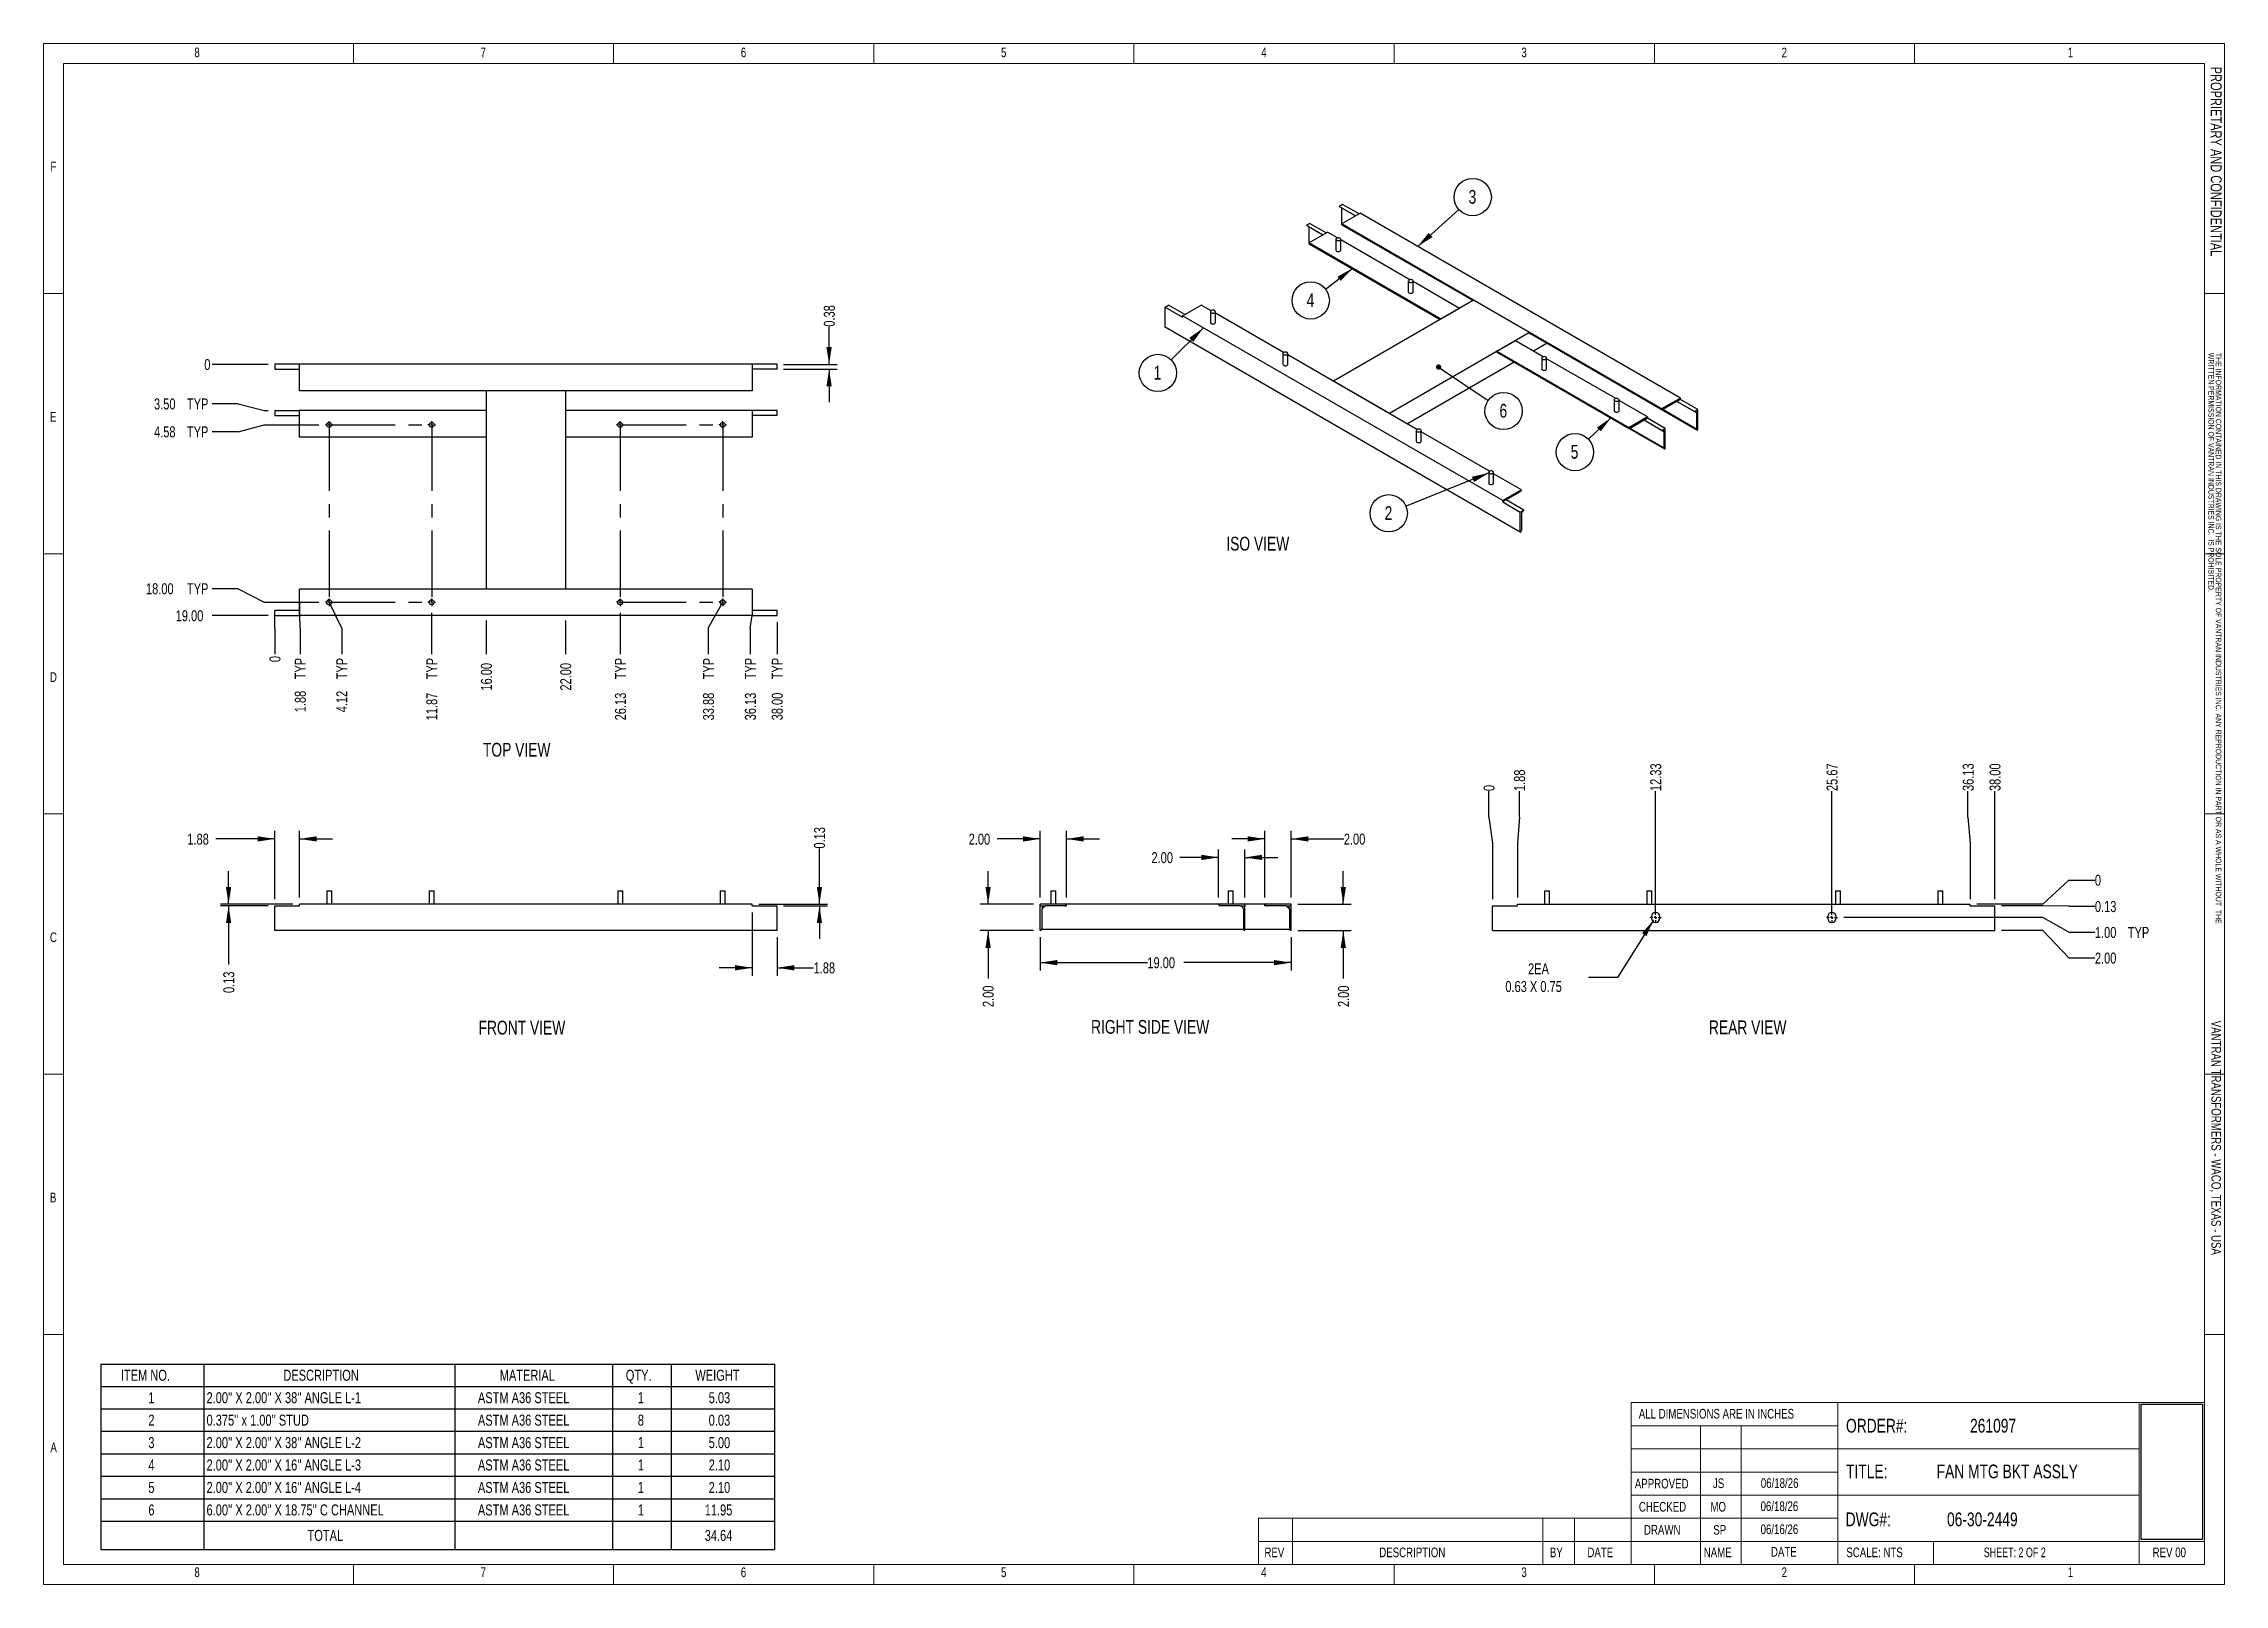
# Model space of a CAD drawing. Header units: inches. Extents: x 0 to 16.5, y 0 to 11.7.
import ezdxf

# ---------------------------------------------------------------- set-up
doc = ezdxf.new("R2010")
doc.units = ezdxf.units.IN
doc.header["$MEASUREMENT"] = 0
doc.linetypes.add('CENTERX2', pattern=[0.8, 0.5, -0.1, 0.1, -0.1])
doc.layers.add('FORMAT', color=7, linetype='Continuous')
doc.styles.add('SLDTEXTSTYLE0', font='TXT', dxfattribs={"width": 0.75})
doc.styles.add('SLDTEXTSTYLE1', font='TXT', dxfattribs={"width": 0.692308})
doc.dimstyles.new('SLDDIMSTYLE0', dxfattribs={"dimtxt": 0.084961, "dimasz": 0.13, "dimexe": 0, "dimexo": 0.0625, "dimgap": 0.02124, "dimtad": 0, "dimtih": 1, "dimtoh": 1, "dimdec": 0, "dimlfac": 10, "dimrnd": 1e-09, "dimdsep": 46, "dimtxsty": 'SLDTEXTSTYLE0', "dimblk1": 'NONE', "dimblk2": 'NONE', "dimsah": 1, "dimcen": 0.09, "dimadec": 0, "dimazin": 2, "dimtfac": 1, "dimtdec": 0, "dimtofl": 0, "dimtmove": 0, "dimatfit": 3, "dimldrblk": 'NONE', "dimfxl": 0, "dimfrac": 2, "dimtolj": 1, "dimtzin": 12, "dimarcsym": 0})
doc.dimstyles.new('SLDDIMSTYLE1', dxfattribs={"dimtxt": 0.084961, "dimasz": 0.13, "dimexe": 0, "dimexo": 0.0625, "dimgap": 0.02124, "dimtad": 0, "dimtih": 1, "dimtoh": 1, "dimlfac": 10, "dimrnd": 1e-09, "dimzin": 4, "dimdsep": 46, "dimtxsty": 'SLDTEXTSTYLE0', "dimblk1": 'NONE', "dimblk2": 'NONE', "dimsah": 1, "dimcen": 0.09, "dimadec": 0, "dimazin": 1, "dimtfac": 1, "dimtofl": 0, "dimtmove": 0, "dimatfit": 3, "dimldrblk": 'NONE', "dimfxl": 0, "dimfrac": 2, "dimtolj": 1, "dimtzin": 12, "dimarcsym": 0})
doc.dimstyles.new('SLDDIMSTYLE10', dxfattribs={"dimtxt": 0.084961, "dimasz": 0.13, "dimexe": 0, "dimexo": 0.0625, "dimgap": 0.02124, "dimtad": 0, "dimlfac": 10, "dimrnd": 1e-09, "dimzin": 4, "dimdsep": 46, "dimtxsty": 'SLDTEXTSTYLE0', "dimsah": 1, "dimcen": 0.09, "dimadec": 0, "dimazin": 1, "dimtfac": 1, "dimtmove": 0, "dimatfit": 0, "dimfxl": 0, "dimfrac": 2, "dimtolj": 1, "dimtzin": 12, "dimarcsym": 0})
doc.dimstyles.new('SLDDIMSTYLE11', dxfattribs={"dimtxt": 0.084961, "dimasz": 0.13, "dimexe": 0, "dimexo": 0.0625, "dimgap": 0.02124, "dimtad": 0, "dimtih": 1, "dimtoh": 1, "dimlfac": 10, "dimrnd": 1e-09, "dimdsep": 46, "dimtxsty": 'SLDTEXTSTYLE0', "dimblk1": 'NONE', "dimblk2": 'NONE', "dimsah": 1, "dimcen": 0.09, "dimadec": 0, "dimazin": 2, "dimtfac": 1, "dimtofl": 0, "dimtmove": 0, "dimatfit": 3, "dimldrblk": 'NONE', "dimfxl": 0, "dimfrac": 2, "dimtolj": 1, "dimtzin": 12, "dimarcsym": 0})
doc.dimstyles.new('SLDDIMSTYLE12', dxfattribs={"dimtxt": 0.084961, "dimasz": 0.13, "dimexe": 0, "dimexo": 0.0625, "dimgap": 0.02124, "dimtad": 0, "dimtih": 1, "dimtoh": 1, "dimlfac": 10, "dimrnd": 1e-09, "dimzin": 12, "dimdsep": 46, "dimtxsty": 'SLDTEXTSTYLE0', "dimsah": 1, "dimcen": 0, "dimadec": 0, "dimazin": 3, "dimtfac": 1, "dimtofl": 0, "dimtmove": 0, "dimatfit": 3, "dimfxl": 0, "dimfrac": 2, "dimtolj": 1, "dimtzin": 12, "dimarcsym": 0})
doc.dimstyles.new('SLDDIMSTYLE2', dxfattribs={"dimtxt": 0.084961, "dimasz": 0.13, "dimexe": 0, "dimexo": 0.0625, "dimgap": 0.02124, "dimtad": 0, "dimtih": 1, "dimtoh": 1, "dimlfac": 10, "dimrnd": 1e-09, "dimzin": 12, "dimdsep": 46, "dimtxsty": 'SLDTEXTSTYLE0', "dimblk1": 'NONE', "dimblk2": 'NONE', "dimsah": 1, "dimcen": 0.09, "dimadec": 0, "dimazin": 3, "dimtfac": 1, "dimtofl": 0, "dimtmove": 0, "dimatfit": 3, "dimldrblk": 'NONE', "dimfxl": 0, "dimfrac": 2, "dimtolj": 1, "dimtzin": 12, "dimarcsym": 0})
doc.dimstyles.new('SLDDIMSTYLE3', dxfattribs={"dimtxt": 0.084961, "dimasz": 0.13, "dimexe": 0, "dimexo": 0.0625, "dimgap": 0.02124, "dimtad": 0, "dimtih": 1, "dimtoh": 1, "dimlfac": 10, "dimrnd": 1e-09, "dimzin": 4, "dimdsep": 46, "dimtxsty": 'SLDTEXTSTYLE0', "dimblk1": 'NONE', "dimblk2": 'NONE', "dimsah": 1, "dimcen": 0.09, "dimadec": 0, "dimazin": 1, "dimtfac": 1, "dimtofl": 0, "dimtmove": 0, "dimatfit": 3, "dimldrblk": 'NONE', "dimfxl": 0, "dimfrac": 2, "dimtolj": 1, "dimtzin": 12, "dimarcsym": 0})
doc.dimstyles.new('SLDDIMSTYLE4', dxfattribs={"dimtxt": 0.084961, "dimasz": 0.13, "dimexe": 0, "dimexo": 0.0625, "dimgap": 0.02124, "dimtad": 0, "dimtih": 1, "dimtoh": 1, "dimlfac": 10, "dimrnd": 1e-09, "dimzin": 12, "dimdsep": 46, "dimtxsty": 'SLDTEXTSTYLE0', "dimblk1": 'NONE', "dimblk2": 'NONE', "dimsah": 1, "dimcen": 0.09, "dimadec": 0, "dimazin": 3, "dimtfac": 1, "dimtofl": 0, "dimtmove": 0, "dimatfit": 3, "dimldrblk": 'NONE', "dimfxl": 0, "dimfrac": 2, "dimtolj": 1, "dimtzin": 12, "dimarcsym": 0})
doc.dimstyles.new('SLDDIMSTYLE5', dxfattribs={"dimtxt": 0.084961, "dimasz": 0.13, "dimexe": 0, "dimexo": 0.0625, "dimgap": 0.02124, "dimtad": 0, "dimlfac": 10, "dimrnd": 1e-09, "dimdsep": 46, "dimtxsty": 'SLDTEXTSTYLE0', "dimsah": 1, "dimcen": 0.09, "dimadec": 0, "dimazin": 2, "dimtfac": 1, "dimtmove": 0, "dimatfit": 0, "dimfxl": 0, "dimfrac": 2, "dimtolj": 1, "dimtzin": 12, "dimarcsym": 0})
doc.dimstyles.new('SLDDIMSTYLE6', dxfattribs={"dimtxt": 0.084961, "dimasz": 0.13, "dimexe": 0, "dimexo": 0.0625, "dimgap": 0.02124, "dimtad": 0, "dimlfac": 10, "dimrnd": 1e-09, "dimzin": 12, "dimdsep": 46, "dimtxsty": 'SLDTEXTSTYLE0', "dimsah": 1, "dimcen": 0.09, "dimadec": 0, "dimazin": 3, "dimtfac": 1, "dimtmove": 0, "dimatfit": 0, "dimfxl": 0, "dimfrac": 2, "dimtolj": 1, "dimtzin": 12, "dimarcsym": 0})
doc.dimstyles.new('SLDDIMSTYLE7', dxfattribs={"dimtxt": 0.18, "dimasz": 0.13, "dimexe": 0, "dimexo": 0.0625, "dimgap": 0, "dimtad": 0, "dimtih": 1, "dimtoh": 1, "dimdec": 0, "dimrnd": 1e-09, "dimzin": 0, "dimdsep": 46, "dimtxsty": 'Standard', "dimsah": 1, "dimcen": 0.09, "dimadec": 0, "dimazin": 0, "dimtfac": 0.13, "dimtdec": 0, "dimtofl": 0, "dimtmove": 0, "dimatfit": 3, "dimfxl": 0, "dimfrac": 2, "dimtolj": 1, "dimtzin": 0, "dimarcsym": 0})
doc.dimstyles.new('SLDDIMSTYLE8', dxfattribs={"dimtxt": 0.18, "dimasz": 0.04, "dimexe": 0, "dimexo": 0.0625, "dimgap": 0, "dimtad": 0, "dimtih": 1, "dimtoh": 1, "dimdec": 0, "dimrnd": 1e-09, "dimzin": 0, "dimdsep": 46, "dimtxsty": 'Standard', "dimblk1": 'DOT', "dimblk2": 'DOT', "dimsah": 1, "dimcen": 0.09, "dimadec": 0, "dimazin": 0, "dimtfac": 0.04, "dimtdec": 0, "dimtofl": 0, "dimtmove": 0, "dimatfit": 3, "dimldrblk": 'DOT', "dimfxl": 0, "dimfrac": 2, "dimtolj": 1, "dimtzin": 0, "dimarcsym": 0})
doc.dimstyles.new('SLDDIMSTYLE9', dxfattribs={"dimtxt": 0.084961, "dimasz": 0.13, "dimexe": 0, "dimexo": 0.0625, "dimgap": 0.02124, "dimtad": 0, "dimlfac": 10, "dimrnd": 1e-09, "dimzin": 4, "dimdsep": 46, "dimtxsty": 'SLDTEXTSTYLE0', "dimsah": 1, "dimcen": 0.09, "dimadec": 0, "dimazin": 1, "dimtfac": 1, "dimtofl": 0, "dimtmove": 0, "dimatfit": 3, "dimfxl": 0, "dimfrac": 2, "dimtolj": 1, "dimtzin": 12, "dimarcsym": 0})
picture_1 = doc.add_image_def('image1.bmp', size_in_pixel=(535, 215))

msp = doc.modelspace()

# ---------------------------------------------------------------- texts
at = {"color": 7, "linetype": 'Continuous', "lineweight": 0}
for s, insert, char_height, attachment_point, style in [('8', (1.1796, 11.644), 0.0729, 2, 'SLDTEXTSTYLE0'), ('7', (3.345, 11.644), 0.0729, 2, 'SLDTEXTSTYLE0'), ('6', (5.3135, 11.644), 0.0729, 2, 'SLDTEXTSTYLE0'), ('5', (7.282, 11.644), 0.0729, 2, 'SLDTEXTSTYLE0'), ('4', (9.2505, 11.644), 0.0729, 2, 'SLDTEXTSTYLE0'), ('3', (11.219, 11.644), 0.0729, 2, 'SLDTEXTSTYLE0'), ('2', (13.1875, 11.644), 0.0729, 2, 'SLDTEXTSTYLE0'), ('1', (15.3529, 11.644), 0.0729, 2, 'SLDTEXTSTYLE0'), ('F', (0.0704, 10.7821), 0.0729, 1, 'SLDTEXTSTYLE0'), ('E', (0.0666, 8.8873), 0.0729, 1, 'SLDTEXTSTYLE0'), ('D', (0.0666, 6.9188), 0.0729, 1, 'SLDTEXTSTYLE0'), ('C', (0.0666, 4.9503), 0.0729, 1, 'SLDTEXTSTYLE0'), ('B', (0.0666, 2.9818), 0.0729, 1, 'SLDTEXTSTYLE0'), ('ORDER#:', (13.6542, 1.2711), 0.10417, 1, 'SLDTEXTSTYLE0'), ('261097', (14.5926, 1.2711), 0.10417, 1, 'SLDTEXTSTYLE0'), ('A', (0.0701, 1.0916), 0.0729, 1, 'SLDTEXTSTYLE0'), ('TITLE:', (13.6542, 0.9253), 0.10417, 1, 'SLDTEXTSTYLE0'), ('FAN MTG BKT ASSLY', (14.3399, 0.9253), 0.104167, 1, 'SLDTEXTSTYLE0'), ('CHECKED', (12.0872, 0.6423), 0.07292, 1, 'SLDTEXTSTYLE0'), ('MO', (12.6285, 0.6423), 0.07292, 1, 'SLDTEXTSTYLE0'), ('06/18/26', (13.0081, 0.6465), 0.07292, 1, 'SLDTEXTSTYLE0'), ('DWG#:', (13.6516, 0.5628), 0.10417, 1, 'SLDTEXTSTYLE0'), ('06-30-2449', (14.4183, 0.5628), 0.10417, 1, 'SLDTEXTSTYLE0'), ('DRAWN', (12.1258, 0.4679), 0.07292, 1, 'SLDTEXTSTYLE0'), ('SP', (12.6504, 0.4679), 0.07292, 1, 'SLDTEXTSTYLE0'), ('06/16/26', (13.0081, 0.4722), 0.07292, 1, 'SLDTEXTSTYLE0'), ('REV', (9.2544, 0.2973), 0.07292, 1, 'SLDTEXTSTYLE0'), ('DESCRIPTION', (10.123, 0.2973), 0.072917, 1, 'SLDTEXTSTYLE0'), ('BY', (11.4139, 0.2973), 0.07292, 1, 'SLDTEXTSTYLE0'), ('DATE', (11.6979, 0.2973), 0.07292, 1, 'SLDTEXTSTYLE0'), ('NAME', (12.5779, 0.2973), 0.07292, 1, 'SLDTEXTSTYLE0'), ('DATE', (13.0866, 0.3016), 0.07292, 1, 'SLDTEXTSTYLE0'), ('SCALE: NTS', (13.6568, 0.2973), 0.07292, 1, 'SLDTEXTSTYLE0'), ('SHEET: 2 OF 2', (14.6964, 0.2973), 0.072917, 1, 'SLDTEXTSTYLE1'), ('REV 00', (15.974, 0.2973), 0.07292, 1, 'SLDTEXTSTYLE0'), ('8', (1.1796, 0.1468), 0.0729, 2, 'SLDTEXTSTYLE0'), ('7', (3.345, 0.1468), 0.0729, 2, 'SLDTEXTSTYLE0'), ('6', (5.3135, 0.1468), 0.0729, 2, 'SLDTEXTSTYLE0'), ('5', (7.282, 0.1468), 0.0729, 2, 'SLDTEXTSTYLE0'), ('4', (9.2505, 0.1468), 0.0729, 2, 'SLDTEXTSTYLE0'), ('3', (11.219, 0.1468), 0.0729, 2, 'SLDTEXTSTYLE0'), ('2', (13.1875, 0.1468), 0.0729, 2, 'SLDTEXTSTYLE0'), ('1', (15.3529, 0.1468), 0.0729, 2, 'SLDTEXTSTYLE0')]:
    msp.add_mtext(s, dxfattribs=dict(at, insert=insert, char_height=char_height, attachment_point=attachment_point, style=style))
at = {"color": 7, "linetype": 'Continuous', "lineweight": 0, "rotation": 270, "style": 'SLDTEXTSTYLE0'}
for s, insert, char_height, attachment_point in [('PROPRIETARY AND CONFIDENTIAL', (16.4963, 11.4998), 0.083333, 1), ('VANTRAN TRANSFORMERS - WACO, TEXAS - USA', (16.4913, 3.3969), 0.072917, 2)]:
    msp.add_mtext(s, dxfattribs=dict(at, insert=insert, char_height=char_height, attachment_point=attachment_point))
at = {"layer": 'FORMAT', "attachment_point": 1, "style": 'SLDTEXTSTYLE0'}
for s, insert, char_height in [('ISO VIEW', (8.9662, 7.9436), 0.10417), ('TOP VIEW', (3.3423, 6.3848), 0.10417), ('RIGHT SIDE VIEW', (7.943, 4.2883), 0.104167), ('FRONT VIEW', (3.3092, 4.2825), 0.10417), ('REAR VIEW', (12.6174, 4.2846), 0.10417), ('ALL DIMENSIONS ARE IN INCHES', (12.0867, 1.3462), 0.072917), ('06/18/26', (13.0097, 0.8215), 0.07292), ('APPROVED', (12.0566, 0.8173), 0.07292), ('JS', (12.6474, 0.8202), 0.07292)]:
    msp.add_mtext(s, dxfattribs=dict(at, insert=insert, char_height=char_height))

# ---------------------------------------------------------------- blocks, each defined once
blk = doc.blocks.new('SW_NOTE_0')
at = {"color": 0, "linetype": 'Continuous', "lineweight": 0, "attachment_point": 1, "rotation": 270, "style": 'SLDTEXTSTYLE0'}
for s, insert, char_height in [('WRITTEN PERMISSION OF VANTRAN INDUSTRIES INC.  IS PROHIBITED.', (-0.002, 0), 0.04167), ('THE INFORMATION CONTAINED IN THIS DRAWING IS THE SOLE PROPERTY OF VANTRAN INDUSTRIES INC. ANY REPRODUCTION IN PART OR AS A WHOLE WITHOUT  THE', (0.054, 0), 0.041667)]:
    blk.add_mtext(s, dxfattribs=dict(at, insert=insert, char_height=char_height))
blk = doc.blocks.new('SW_TABLEANNOTATION_1')
at = {"layer": 'FORMAT', "color": 0}
for p, q in [((0, 0), (0, -0.17)), ((0, 0), (0.78, 0)), ((0.78, 0), (0.78, -0.17)), ((0.78, 0), (2.678, 0)), ((2.678, 0), (2.678, -0.17)), ((2.678, 0), (3.87, 0)), ((3.87, 0), (3.87, -0.17)), ((3.87, 0), (4.315, 0)), ((4.315, 0), (4.315, -0.17)), ((4.315, 0), (5.098, 0)), ((5.098, 0), (5.098, -0.17)), ((0, -0.17), (0, -0.339)), ((0, -0.17), (0.78, -0.17)), ((0.78, -0.17), (0.78, -0.339)), ((0.78, -0.17), (2.678, -0.17)), ((2.678, -0.17), (2.678, -0.339)), ((2.678, -0.17), (3.87, -0.17)), ((3.87, -0.17), (3.87, -0.339)), ((3.87, -0.17), (4.315, -0.17)), ((4.315, -0.17), (4.315, -0.339)), ((4.315, -0.17), (5.098, -0.17)), ((5.098, -0.17), (5.098, -0.339)), ((0, -0.339), (0, -0.509)), ((0, -0.339), (0.78, -0.339)), ((0.78, -0.339), (0.78, -0.509)), ((0.78, -0.339), (2.678, -0.339)), ((2.678, -0.339), (2.678, -0.509)), ((2.678, -0.339), (3.87, -0.339)), ((3.87, -0.339), (3.87, -0.509)), ((3.87, -0.339), (4.315, -0.339)), ((4.315, -0.339), (4.315, -0.509)), ((4.315, -0.339), (5.098, -0.339)), ((5.098, -0.339), (5.098, -0.509)), ((0, -0.509), (0, -0.679)), ((0, -0.509), (0.78, -0.509)), ((0.78, -0.509), (0.78, -0.679)), ((0.78, -0.509), (2.678, -0.509)), ((2.678, -0.509), (2.678, -0.679)), ((2.678, -0.509), (3.87, -0.509)), ((3.87, -0.509), (3.87, -0.679)), ((3.87, -0.509), (4.315, -0.509)), ((4.315, -0.509), (4.315, -0.679)), ((4.315, -0.509), (5.098, -0.509)), ((5.098, -0.509), (5.098, -0.679)), ((0, -0.679), (0.78, -0.679)), ((0, -0.679), (0, -0.849)), ((0.78, -0.679), (2.678, -0.679)), ((0.78, -0.679), (0.78, -0.849)), ((2.678, -0.679), (3.87, -0.679)), ((2.678, -0.679), (2.678, -0.849)), ((3.87, -0.679), (4.315, -0.679)), ((3.87, -0.679), (3.87, -0.849)), ((4.315, -0.679), (5.098, -0.679)), ((4.315, -0.679), (4.315, -0.849)), ((5.098, -0.679), (5.098, -0.849)), ((0, -0.849), (0, -1.019)), ((0, -0.849), (0.78, -0.849)), ((0.78, -0.849), (0.78, -1.019)), ((0.78, -0.849), (2.678, -0.849)), ((2.678, -0.849), (2.678, -1.019)), ((2.678, -0.849), (3.87, -0.849)), ((3.87, -0.849), (3.87, -1.019)), ((3.87, -0.849), (4.315, -0.849)), ((4.315, -0.849), (4.315, -1.019)), ((4.315, -0.849), (5.098, -0.849)), ((5.098, -0.849), (5.098, -1.019)), ((0, -1.019), (0, -1.189)), ((0, -1.019), (0.78, -1.019)), ((0.78, -1.019), (0.78, -1.189)), ((0.78, -1.019), (2.678, -1.019)), ((2.678, -1.019), (2.678, -1.189)), ((2.678, -1.019), (3.87, -1.019)), ((3.87, -1.019), (3.87, -1.189)), ((3.87, -1.019), (4.315, -1.019)), ((4.315, -1.019), (4.315, -1.189)), ((4.315, -1.019), (5.098, -1.019)), ((5.098, -1.019), (5.098, -1.189)), ((0, -1.189), (0, -1.403)), ((0, -1.189), (0.78, -1.189)), ((0.78, -1.189), (0.78, -1.403)), ((0.78, -1.189), (2.678, -1.189)), ((2.678, -1.189), (2.678, -1.403)), ((2.678, -1.189), (3.87, -1.189)), ((3.87, -1.189), (3.87, -1.403)), ((3.87, -1.189), (4.315, -1.189)), ((4.315, -1.189), (4.315, -1.403)), ((4.315, -1.189), (5.098, -1.189)), ((5.098, -1.189), (5.098, -1.403)), ((0, -1.403), (0.78, -1.403)), ((0.78, -1.403), (2.678, -1.403)), ((2.678, -1.403), (3.87, -1.403)), ((3.87, -1.403), (4.315, -1.403)), ((4.315, -1.403), (5.098, -1.403))]:
    blk.add_line(p, q, dxfattribs=at)
at = {"layer": 'FORMAT', "color": 0, "attachment_point": 1, "style": 'SLDTEXTSTYLE0'}
for s, insert, char_height in [('ITEM NO.', (0.152, -0.043), 0.0833), ('DESCRIPTION', (1.381, -0.043), 0.08333), ('MATERIAL', (3.018, -0.043), 0.0833), ('QTY.', (3.972, -0.043), 0.0833), ('WEIGHT', (4.498, -0.043), 0.0833), ('1', (0.36, -0.213), 0.0833), ("2.00'' X 2.00'' X 38'' ANGLE L-1", (0.8, -0.213), 0.08333), ('ASTM A36 STEEL', (2.853, -0.213), 0.08333), ('1', (4.063, -0.213), 0.0833), ('5.03', (4.599, -0.213), 0.0833), ('2', (0.36, -0.383), 0.0833), ("0.375'' x 1.00'' STUD", (0.8, -0.383), 0.08333), ('ASTM A36 STEEL', (2.853, -0.383), 0.08333), ('8', (4.063, -0.383), 0.0833), ('0.03', (4.599, -0.383), 0.0833), ('3', (0.36, -0.553), 0.0833), ("2.00'' X 2.00'' X 38'' ANGLE L-2", (0.8, -0.553), 0.08333), ('ASTM A36 STEEL', (2.853, -0.553), 0.08333), ('1', (4.063, -0.553), 0.0833), ('5.00', (4.599, -0.553), 0.0833), ('4', (0.36, -0.722), 0.0833), ("2.00'' X 2.00'' X 16'' ANGLE L-3", (0.8, -0.722), 0.08333), ('ASTM A36 STEEL', (2.853, -0.722), 0.08333), ('1', (4.063, -0.722), 0.0833), ('2.10', (4.599, -0.722), 0.0833), ('5', (0.36, -0.892), 0.0833), ("2.00'' X 2.00'' X 16'' ANGLE L-4", (0.8, -0.892), 0.08333), ('ASTM A36 STEEL', (2.853, -0.892), 0.08333), ('1', (4.063, -0.892), 0.0833), ('2.10', (4.599, -0.892), 0.0833), ('6', (0.36, -1.062), 0.0833), ("6.00'' X 2.00'' X 18.75'' C CHANNEL", (0.8, -1.062), 0.08333), ('ASTM A36 STEEL', (2.853, -1.062), 0.08333), ('1', (4.063, -1.062), 0.0833), ('11.95', (4.569, -1.062), 0.0833), ('TOTAL', (1.564, -1.255), 0.0833), ('34.64', (4.569, -1.255), 0.0833)]:
    blk.add_mtext(s, dxfattribs=dict(at, insert=insert, char_height=char_height))
blk = doc.blocks.new('Drawing View15')
at = {"color": 7, "linetype": 'Continuous', "lineweight": 25}
for p, q in [((-3.6125, 1.7), (-3.6125, 1.6625)), ((-3.425, 1.7), (-3.6125, 1.7)), ((-3.6125, 1.6625), (-3.425, 1.6625)), ((-3.425, 1.5), (-3.425, 1.7)), ((0, 1.7), (-3.425, 1.7)), ((0, 1.7), (0, 1.5)), ((0.1875, 1.7), (0, 1.7)), ((0.1875, 1.6625), (0, 1.6625)), ((0.1875, 1.6625), (0.1875, 1.7)), ((0, 1.5), (-3.425, 1.5)), ((-1.4125, 1.5), (-2.0125, 1.5)), ((-2.0125, 1.5), (-2.0125, 0)), ((-1.4125, 1.5), (-1.4125, 0)), ((-3.6125, 1.35), (-3.6125, 1.3125)), ((-3.6125, 1.35), (-3.425, 1.35)), ((-3.425, 1.15), (-3.425, 1.35)), ((-2.0125, 1.35), (-3.425, 1.35)), ((-2.0125, 1.35), (-2.0125, 1.15)), ((0, 1.35), (-1.4125, 1.35)), ((-1.4125, 1.35), (-1.4125, 1.15)), ((0, 1.35), (0, 1.15)), ((0.1875, 1.35), (0, 1.35)), ((0.1875, 1.3125), (0.1875, 1.35)), ((-3.6125, 1.3125), (-3.425, 1.3125)), ((0.1875, 1.3125), (0, 1.3125)), ((-2.0125, 1.15), (-3.425, 1.15)), ((0, 1.15), (-1.4125, 1.15)), ((-3.425, -0.2), (-3.425, 0)), ((0, 0), (-3.425, 0)), ((-1.4125, 0), (-2.0125, 0)), ((0, 0), (0, -0.2)), ((-3.6125, -0.2), (-3.6125, -0.1625)), ((-3.425, -0.1625), (-3.6125, -0.1625)), ((0.1875, -0.1625), (0, -0.1625)), ((0.1875, -0.2), (0.1875, -0.1625)), ((-3.6125, -0.2), (-3.425, -0.2)), ((0, -0.2), (-3.425, -0.2)), ((0, -0.2), (0.1875, -0.2))]:
    blk.add_line(p, q, dxfattribs=at)
for centre in [(-3.2005, 1.242), (-2.4255, 1.242), (-0.99905, 1.242), (-0.22405, 1.242), (-3.2005, -0.1), (-2.4255, -0.1), (-0.99905, -0.1), (-0.22405, -0.1)]:
    blk.add_circle(centre, 0.01875, dxfattribs=at)
blk = doc.blocks.new('_D')
at = {"layer": 'FORMAT'}
blk.add_line((1.717, 9.248), (1.294, 9.248), dxfattribs=at)
at = {"layer": 'FORMAT', "insert": (1.234, 9.288), "char_height": 0.0833, "attachment_point": 1, "style": 'SLDTEXTSTYLE0'}
blk.add_mtext('0', dxfattribs=at)
blk = doc.blocks.new('_None')
blk = doc.blocks.new('_D_1')
at = {"layer": 'FORMAT'}
for p, q in [((1.491, 8.95), (1.294, 8.95)), ((1.491, 8.95), (1.688, 8.898)), ((1.688, 8.898), (1.717, 8.898))]:
    blk.add_line(p, q, dxfattribs=at)
at = {"layer": 'FORMAT', "char_height": 0.0833, "attachment_point": 1, "style": 'SLDTEXTSTYLE0'}
for s, insert in [('3.50', (0.854, 8.99)), ('TYP', (1.103, 8.99))]:
    blk.add_mtext(s, dxfattribs=dict(at, insert=insert))
blk = doc.blocks.new('_D_2')
at = {"layer": 'FORMAT'}
for p, q in [((1.491, 8.738), (1.688, 8.79)), ((1.688, 8.79), (2.101, 8.79)), ((1.491, 8.738), (1.294, 8.738))]:
    blk.add_line(p, q, dxfattribs=at)
at = {"layer": 'FORMAT', "char_height": 0.0833, "attachment_point": 1, "style": 'SLDTEXTSTYLE0'}
for s, insert in [('4.58', (0.854, 8.779)), ('TYP', (1.103, 8.779))]:
    blk.add_mtext(s, dxfattribs=dict(at, insert=insert))
blk = doc.blocks.new('_D_3')
at = {"layer": 'FORMAT'}
for p, q in [((1.491, 7.551), (1.294, 7.551)), ((1.491, 7.551), (1.688, 7.448)), ((1.688, 7.448), (2.101, 7.448))]:
    blk.add_line(p, q, dxfattribs=at)
at = {"layer": 'FORMAT', "char_height": 0.0833, "attachment_point": 1, "style": 'SLDTEXTSTYLE0'}
for s, insert in [('18.00', (0.793, 7.592)), ('TYP', (1.103, 7.592))]:
    blk.add_mtext(s, dxfattribs=dict(at, insert=insert))
blk = doc.blocks.new('_D_4')
at = {"layer": 'FORMAT'}
blk.add_line((1.717, 7.348), (1.294, 7.348), dxfattribs=at)
at = {"layer": 'FORMAT', "insert": (1.018, 7.388), "char_height": 0.0833, "attachment_point": 1, "style": 'SLDTEXTSTYLE0'}
blk.add_mtext('19.00', dxfattribs=at)
blk = doc.blocks.new('_D_5')
at = {"layer": 'FORMAT'}
for q in [(1.767, 7.348), (1.767, 7.056)]:
    blk.add_line((1.767, 7.253), q, dxfattribs=at)
at = {"layer": 'FORMAT', "insert": (1.727, 6.995), "char_height": 0.0833, "attachment_point": 1, "rotation": 90, "style": 'SLDTEXTSTYLE0'}
blk.add_mtext('0', dxfattribs=at)
blk = doc.blocks.new('_D_6')
at = {"layer": 'FORMAT'}
for p, q in [((1.96, 7.253), (1.955, 7.45)), ((1.955, 7.45), (1.955, 7.398)), ((1.96, 7.253), (1.96, 7.056))]:
    blk.add_line(p, q, dxfattribs=at)
at = {"layer": 'FORMAT', "char_height": 0.0833, "attachment_point": 1, "rotation": 90, "style": 'SLDTEXTSTYLE0'}
for s, insert in [('TYP', (1.919, 6.865)), ('1.88', (1.919, 6.616))]:
    blk.add_mtext(s, dxfattribs=dict(at, insert=insert))
blk = doc.blocks.new('_D_7')
at = {"layer": 'FORMAT'}
for p, q in [((2.179, 7.45), (2.179, 7.469)), ((2.274, 7.253), (2.179, 7.45)), ((2.274, 7.253), (2.274, 7.056))]:
    blk.add_line(p, q, dxfattribs=at)
at = {"layer": 'FORMAT', "char_height": 0.0833, "attachment_point": 1, "rotation": 90, "style": 'SLDTEXTSTYLE0'}
for s, insert in [('TYP', (2.233, 6.865)), ('4.12', (2.233, 6.616))]:
    blk.add_mtext(s, dxfattribs=dict(at, insert=insert))
blk = doc.blocks.new('_D_8')
at = {"layer": 'FORMAT'}
blk.add_line((2.954, 7.369), (2.954, 7.056), dxfattribs=at)
at = {"layer": 'FORMAT', "char_height": 0.0833, "attachment_point": 1, "rotation": 90, "style": 'SLDTEXTSTYLE0'}
for s, insert in [('TYP', (2.914, 6.865)), ('11.87', (2.914, 6.555))]:
    blk.add_mtext(s, dxfattribs=dict(at, insert=insert))
blk = doc.blocks.new('_D_9')
at = {"layer": 'FORMAT'}
blk.add_line((3.367, 7.311), (3.367, 7.056), dxfattribs=at)
at = {"layer": 'FORMAT', "insert": (3.327, 6.78), "char_height": 0.0833, "attachment_point": 1, "rotation": 90, "style": 'SLDTEXTSTYLE0'}
blk.add_mtext('16.00', dxfattribs=at)
blk = doc.blocks.new('_D_10')
at = {"layer": 'FORMAT'}
blk.add_line((3.967, 7.311), (3.967, 7.056), dxfattribs=at)
at = {"layer": 'FORMAT', "insert": (3.927, 6.78), "char_height": 0.0833, "attachment_point": 1, "rotation": 90, "style": 'SLDTEXTSTYLE0'}
blk.add_mtext('22.00', dxfattribs=at)
blk = doc.blocks.new('_D_11')
at = {"layer": 'FORMAT'}
blk.add_line((4.381, 7.369), (4.381, 7.056), dxfattribs=at)
at = {"layer": 'FORMAT', "char_height": 0.0833, "attachment_point": 1, "rotation": 90, "style": 'SLDTEXTSTYLE0'}
for s, insert in [('TYP', (4.341, 6.865)), ('26.13', (4.341, 6.555))]:
    blk.add_mtext(s, dxfattribs=dict(at, insert=insert))
blk = doc.blocks.new('_D_12')
at = {"layer": 'FORMAT'}
for p, q in [((5.047, 7.253), (5.156, 7.45)), ((5.156, 7.45), (5.156, 7.469)), ((5.047, 7.253), (5.047, 7.056))]:
    blk.add_line(p, q, dxfattribs=at)
at = {"layer": 'FORMAT', "char_height": 0.0833, "attachment_point": 1, "rotation": 90, "style": 'SLDTEXTSTYLE0'}
for s, insert in [('TYP', (5.007, 6.865)), ('33.88', (5.007, 6.555))]:
    blk.add_mtext(s, dxfattribs=dict(at, insert=insert))
blk = doc.blocks.new('_D_13')
at = {"layer": 'FORMAT'}
for q in [(5.38, 7.348), (5.364, 7.056)]:
    blk.add_line((5.364, 7.253), q, dxfattribs=at)
at = {"layer": 'FORMAT', "char_height": 0.0833, "attachment_point": 1, "rotation": 90, "style": 'SLDTEXTSTYLE0'}
for s, insert in [('TYP', (5.324, 6.865)), ('36.13', (5.324, 6.555))]:
    blk.add_mtext(s, dxfattribs=dict(at, insert=insert))
blk = doc.blocks.new('_D_14')
at = {"layer": 'FORMAT'}
blk.add_line((5.567, 7.298), (5.567, 7.056), dxfattribs=at)
at = {"layer": 'FORMAT', "char_height": 0.0833, "attachment_point": 1, "rotation": 90, "style": 'SLDTEXTSTYLE0'}
for s, insert in [('TYP', (5.527, 6.865)), ('38.00', (5.527, 6.555))]:
    blk.add_mtext(s, dxfattribs=dict(at, insert=insert))
blk = doc.blocks.new('_D_15')
at = {"layer": 'FORMAT'}
for p, q in [((5.961, 9.248), (5.961, 9.533)), ((5.617, 9.248), (6.021, 9.248)), ((5.617, 9.211), (6.021, 9.211)), ((5.961, 9.211), (5.961, 8.961))]:
    blk.add_line(p, q, dxfattribs=at)
for points in [[(5.961, 9.248), (5.981, 9.378), (5.941, 9.378)], [(5.961, 9.211), (5.941, 9.081), (5.981, 9.081)]]:
    blk.add_solid(points, dxfattribs=at)
at = {"layer": 'FORMAT', "insert": (5.921, 9.533), "char_height": 0.0833, "attachment_point": 1, "rotation": 90, "style": 'SLDTEXTSTYLE0'}
blk.add_mtext('0.38', dxfattribs=at)
blk = doc.blocks.new('SW_CENTERMARKSYMBOL_15')
at = {"layer": 'FORMAT', "color": 0, "linetype": 'CENTERX2'}
for p, q in [((-0.02, 0), (-0.02875, 0)), ((0, 0), (-0.01, 0)), ((0, 0.02), (0, 0.02875)), ((0, 0), (0, 0.01)), ((0, 0), (0, -0.01)), ((0, 0), (0.01, 0)), ((0.02, 0), (0.02875, 0)), ((0, -0.02), (0, -0.02875))]:
    blk.add_line(p, q, dxfattribs=at)
blk = doc.blocks.new('SW_CENTERMARKSYMBOL_16')
at = {"layer": 'FORMAT', "color": 0, "linetype": 'CENTERX2'}
for p, q in [((-0.02, 0), (-0.02875, 0)), ((0, 0), (-0.01, 0)), ((0, 0.02), (0, 0.02875)), ((0, 0), (0, 0.01)), ((0, 0), (0, -0.01)), ((0, 0), (0.01, 0)), ((0.02, 0), (0.02875, 0)), ((0, -0.02), (0, -0.02875))]:
    blk.add_line(p, q, dxfattribs=at)
blk = doc.blocks.new('SW_CENTERMARKSYMBOL_17')
at = {"layer": 'FORMAT', "color": 0, "linetype": 'CENTERX2'}
for p, q in [((-0.02, 0), (-0.02875, 0)), ((0, 0), (-0.01, 0)), ((0, 0.02), (0, 0.02875)), ((0, 0), (0, 0.01)), ((0, 0), (0, -0.01)), ((0, 0), (0.01, 0)), ((0.02, 0), (0.02875, 0)), ((0, -0.02), (0, -0.02875))]:
    blk.add_line(p, q, dxfattribs=at)
blk = doc.blocks.new('SW_CENTERMARKSYMBOL_18')
at = {"layer": 'FORMAT', "color": 0, "linetype": 'CENTERX2'}
for p, q in [((-0.02, 0), (-0.02875, 0)), ((0, 0), (-0.01, 0)), ((0, 0.02), (0, 0.02875)), ((0, 0), (0, 0.01)), ((0, 0), (0, -0.01)), ((0, 0), (0.01, 0)), ((0.02, 0), (0.02875, 0)), ((0, -0.02), (0, -0.02875))]:
    blk.add_line(p, q, dxfattribs=at)
blk = doc.blocks.new('SW_CENTERMARKSYMBOL_19')
at = {"layer": 'FORMAT', "color": 0, "linetype": 'CENTERX2'}
for p, q in [((-0.02, 0), (-0.02875, 0)), ((0, 0), (-0.01, 0)), ((0, 0.02), (0, 0.02875)), ((0, 0), (0, 0.01)), ((0, 0), (0, -0.01)), ((0, 0), (0.01, 0)), ((0.02, 0), (0.02875, 0)), ((0, -0.02), (0, -0.02875))]:
    blk.add_line(p, q, dxfattribs=at)
blk = doc.blocks.new('SW_CENTERMARKSYMBOL_20')
at = {"layer": 'FORMAT', "color": 0, "linetype": 'CENTERX2'}
for p, q in [((-0.02, 0), (-0.02875, 0)), ((0, 0), (-0.01, 0)), ((0, 0.02), (0, 0.02875)), ((0, 0), (0, 0.01)), ((0, 0), (0, -0.01)), ((0, 0), (0.01, 0)), ((0.02, 0), (0.02875, 0)), ((0, -0.02), (0, -0.02875))]:
    blk.add_line(p, q, dxfattribs=at)
blk = doc.blocks.new('SW_CENTERMARKSYMBOL_21')
at = {"layer": 'FORMAT', "color": 0, "linetype": 'CENTERX2'}
for p, q in [((-0.02, 0), (-0.02875, 0)), ((0, 0), (-0.01, 0)), ((0, 0.02), (0, 0.02875)), ((0, 0), (0, 0.01)), ((0, 0), (0, -0.01)), ((0, 0), (0.01, 0)), ((0.02, 0), (0.02875, 0)), ((0, -0.02), (0, -0.02875))]:
    blk.add_line(p, q, dxfattribs=at)
blk = doc.blocks.new('SW_CENTERMARKSYMBOL_22')
at = {"layer": 'FORMAT', "color": 0, "linetype": 'CENTERX2'}
for p, q in [((-0.02, 0), (-0.02875, 0)), ((0, 0), (-0.01, 0)), ((0, 0.02), (0, 0.02875)), ((0, 0), (0, 0.01)), ((0, 0), (0, -0.01)), ((0, 0), (0.01, 0)), ((0.02, 0), (0.02875, 0)), ((0, -0.02), (0, -0.02875))]:
    blk.add_line(p, q, dxfattribs=at)
blk = doc.blocks.new('Drawing View24')
at = {"color": 7, "linetype": 'Continuous', "lineweight": 25}
for p, q in [((-0.24325, -0.0125), (-0.24325, 0)), ((3.18175, 0), (-0.24325, 0)), ((-0.0375, 0.1), (-0.0375, 0)), ((-0.0375, 0.1), (-0.01875, 0.1)), ((-0.01875, 0.1), (0, 0.1)), ((0, 0), (0, 0.1)), ((0.7375, 0.1), (0.7375, 0)), ((0.7375, 0.1), (0.75625, 0.1)), ((0.75625, 0.1), (0.775, 0.1)), ((0.775, 0), (0.775, 0.1)), ((2.16395, 0.1), (2.16395, 0)), ((2.16395, 0.1), (2.1827, 0.1)), ((2.1827, 0.1), (2.20145, 0.1)), ((2.20145, 0), (2.20145, 0.1)), ((2.93895, 0.1), (2.93895, 0)), ((2.93895, 0.1), (2.9577, 0.1)), ((2.9577, 0.1), (2.97645, 0.1)), ((2.97645, 0), (2.97645, 0.1)), ((3.18175, -0.0125), (3.18175, 0)), ((-0.43075, -0.2), (-0.43075, -0.0125)), ((-0.43075, -0.0125), (-0.24325, -0.0125)), ((3.18175, -0.0125), (3.36925, -0.0125)), ((3.36925, -0.2), (3.36925, -0.0125)), ((3.36925, -0.2), (-0.43075, -0.2))]:
    blk.add_line(p, q, dxfattribs=at)
blk = doc.blocks.new('_D_16')
at = {"layer": 'FORMAT'}
for p, q in [((5.38, 5.102), (5.38, 4.623)), ((5.567, 4.914), (5.567, 4.623)), ((5.38, 4.683), (5.13, 4.683)), ((5.567, 4.683), (5.844, 4.683))]:
    blk.add_line(p, q, dxfattribs=at)
for points in [[(5.38, 4.683), (5.25, 4.703), (5.25, 4.663)], [(5.567, 4.683), (5.697, 4.663), (5.697, 4.703)]]:
    blk.add_solid(points, dxfattribs=at)
at = {"layer": 'FORMAT', "insert": (5.844, 4.724), "char_height": 0.0833, "attachment_point": 1, "style": 'SLDTEXTSTYLE0'}
blk.add_mtext('1.88', dxfattribs=at)
blk = doc.blocks.new('_D_17')
at = {"layer": 'FORMAT'}
for p, q in [((5.888, 5.164), (5.888, 5.585)), ((5.43, 5.164), (5.948, 5.164)), ((5.617, 5.152), (5.948, 5.152)), ((5.888, 5.152), (5.888, 4.902))]:
    blk.add_line(p, q, dxfattribs=at)
for points in [[(5.888, 5.164), (5.908, 5.294), (5.868, 5.294)], [(5.888, 5.152), (5.868, 5.022), (5.908, 5.022)]]:
    blk.add_solid(points, dxfattribs=at)
at = {"layer": 'FORMAT', "insert": (5.847, 5.585), "char_height": 0.0833, "attachment_point": 1, "rotation": 90, "style": 'SLDTEXTSTYLE0'}
blk.add_mtext('0.13', dxfattribs=at)
blk = doc.blocks.new('_D_18')
at = {"layer": 'FORMAT'}
for p, q in [((1.767, 5.658), (1.322, 5.658)), ((1.767, 5.202), (1.767, 5.718)), ((1.955, 5.214), (1.955, 5.718)), ((1.955, 5.658), (2.205, 5.658))]:
    blk.add_line(p, q, dxfattribs=at)
for points in [[(1.767, 5.658), (1.637, 5.678), (1.637, 5.638)], [(1.955, 5.658), (2.085, 5.638), (2.085, 5.678)]]:
    blk.add_solid(points, dxfattribs=at)
at = {"layer": 'FORMAT', "insert": (1.106, 5.698), "char_height": 0.0833, "attachment_point": 1, "style": 'SLDTEXTSTYLE0'}
blk.add_mtext('1.88', dxfattribs=at)
blk = doc.blocks.new('_D_19')
at = {"layer": 'FORMAT'}
for p, q in [((1.418, 5.164), (1.418, 5.414)), ((1.905, 5.164), (1.358, 5.164)), ((1.717, 5.152), (1.358, 5.152)), ((1.418, 5.152), (1.418, 4.707))]:
    blk.add_line(p, q, dxfattribs=at)
for points in [[(1.418, 5.164), (1.438, 5.294), (1.398, 5.294)], [(1.418, 5.152), (1.398, 5.022), (1.438, 5.022)]]:
    blk.add_solid(points, dxfattribs=at)
at = {"layer": 'FORMAT', "insert": (1.378, 4.492), "char_height": 0.0833, "attachment_point": 1, "rotation": 90, "style": 'SLDTEXTSTYLE0'}
blk.add_mtext('0.13', dxfattribs=at)
blk = doc.blocks.new('Drawing View25')
at = {"color": 7, "linetype": 'Continuous', "lineweight": 25}
for p, q in [((-0.241, 0.011), (-0.268, -0.004)), ((-0.241, 0.011), (-0.117, -0.061)), ((0.006, 0.154), (-0.02, 0.138)), ((-0.02, 0.138), (0.103, 0.067)), ((-0.003, 0.128), (-0.003, 0.006)), ((0.103, 0.067), (-0.003, 0.128)), ((-0.003, 0.006), (0.139, 0.087)), ((-0.003, 0.006), (-0.003, 0.006)), ((2.419, -1.392), (-0.003, 0.006)), ((0.996, -0.571), (-0.003, 0.006)), ((0, 0), (0.993, -0.573)), ((0.13, 0.082), (0.006, 0.154)), ((2.561, -1.311), (0.139, 0.087)), ((-0.268, -0.004), (-0.144, -0.076)), ((-0.25, -0.015), (-0.25, -0.137)), ((-0.144, -0.076), (-0.25, -0.015)), ((-0.25, -0.137), (-0.109, -0.056)), ((-0.25, -0.137), (-0.25, -0.137)), ((0.749, -0.714), (-0.25, -0.137)), ((0.749, -0.714), (-0.25, -0.137)), ((-0.247, -0.143), (0.745, -0.716)), ((-0.247, -0.143), (0.745, -0.716)), ((-0.033, -0.099), (-0.109, -0.056)), ((-0.045, -0.11), (-0.045, -0.191)), ((-0.008, -0.191), (-0.008, -0.11)), ((0.515, -0.416), (-0.008, -0.114)), ((0, 0), (0.993, -0.573)), ((0.503, -0.426), (0.503, -0.508)), ((0.54, -0.508), (0.54, -0.426)), ((0.89, -0.632), (0.54, -0.43)), ((-1.337, -0.622), (-1.311, -0.607)), ((-1.337, -0.775), (-1.337, -0.622)), ((-1.337, -0.622), (-1.205, -0.698)), ((-1.187, -0.678), (-1.311, -0.607)), ((-1.205, -0.688), (-1.063, -0.607)), ((-0.988, -0.65), (-1.063, -0.607)), ((-0.994, -0.657), (-0.994, -0.739)), ((-0.956, -0.739), (-0.956, -0.657)), ((0.996, -0.571), (-0.064, -1.183)), ((0.89, -0.632), (0.749, -0.714)), ((1.42, -0.816), (0.996, -0.571)), ((1.35, -2.326), (-1.337, -0.775)), ((1.217, -2.086), (-1.205, -0.688)), ((-1.205, -0.698), (-1.205, -0.688)), ((-0.44, -0.966), (-0.956, -0.668)), ((1.42, -0.816), (0.36, -1.428)), ((1.42, -0.826), (1.42, -0.816)), ((2.419, -1.392), (1.42, -0.816)), ((1.42, -0.82), (2.422, -1.398)), ((1.426, -0.823), (1.42, -0.826)), ((-0.446, -0.974), (-0.446, -1.055)), ((-0.408, -1.055), (-0.408, -0.974)), ((0.568, -1.548), (-0.408, -0.985)), ((1.314, -0.877), (1.173, -0.959)), ((2.172, -1.535), (1.173, -0.959)), ((1.173, -0.959), (1.173, -0.959)), ((2.172, -1.535), (1.173, -0.959)), ((1.176, -0.964), (2.174, -1.541)), ((1.524, -0.998), (1.314, -0.877)), ((1.553, -0.896), (1.45, -0.955)), ((1.553, -0.896), (2.687, -1.551)), ((1.305, -1.039), (0.496, -1.506)), ((1.308, -1.041), (2.44, -1.694)), ((1.308, -1.041), (1.308, -1.041)), ((1.512, -1.008), (1.512, -1.09)), ((1.549, -1.09), (1.549, -1.008)), ((2.072, -1.314), (1.549, -1.013)), ((0.36, -1.428), (-0.064, -1.183)), ((2.561, -1.311), (2.419, -1.392)), ((2.561, -1.321), (2.561, -1.311)), ((2.06, -1.325), (2.06, -1.406)), ((2.097, -1.406), (2.097, -1.325)), ((2.313, -1.454), (2.097, -1.329)), ((2.313, -1.454), (2.172, -1.535)), ((2.287, -1.479), (2.181, -1.54)), ((2.313, -1.464), (2.287, -1.479)), ((2.419, -1.556), (2.287, -1.479)), ((2.437, -1.566), (2.287, -1.479)), ((2.313, -1.454), (2.313, -1.464)), ((2.446, -1.54), (2.313, -1.464)), ((2.419, -1.392), (2.419, -1.392)), ((2.534, -1.336), (2.428, -1.397)), ((2.684, -1.545), (2.428, -1.397)), ((2.561, -1.321), (2.534, -1.336)), ((2.667, -1.413), (2.534, -1.336)), ((2.684, -1.423), (2.534, -1.336)), ((2.693, -1.397), (2.561, -1.321)), ((2.667, -1.413), (2.693, -1.397)), ((2.684, -1.423), (2.684, -1.545)), ((2.693, -1.551), (2.693, -1.397)), ((0.563, -1.556), (0.563, -1.638)), ((0.6, -1.638), (0.6, -1.556)), ((1.116, -1.865), (0.6, -1.567)), ((2.172, -1.535), (2.172, -1.535)), ((2.437, -1.688), (2.181, -1.54)), ((2.419, -1.556), (2.446, -1.54)), ((2.437, -1.566), (2.437, -1.688)), ((2.446, -1.693), (2.446, -1.54)), ((2.693, -1.551), (2.693, -1.551)), ((2.446, -1.693), (2.446, -1.693)), ((1.111, -1.872), (1.111, -1.954)), ((1.148, -1.954), (1.148, -1.872)), ((1.359, -2.005), (1.148, -1.883)), ((1.359, -2.005), (1.217, -2.086)), ((1.244, -2.081), (1.217, -2.097)), ((1.217, -2.097), (1.217, -2.086)), ((1.217, -2.097), (1.35, -2.173)), ((1.35, -2.02), (1.244, -2.081)), ((1.376, -2.158), (1.244, -2.081)), ((1.359, -2.005), (1.359, -2.005)), ((1.35, -2.173), (1.376, -2.158)), ((1.35, -2.326), (1.35, -2.173)), ((1.359, -2.188), (1.359, -2.311)), ((1.35, -2.326), (1.35, -2.326))]:
    blk.add_line(p, q, dxfattribs=at)
at = {"color": 7, "linetype": 'Continuous', "lineweight": 25, "flags": 128}
for points in [[(-0.04, -0.117), (-0.035, -0.119), (-0.031, -0.12), (-0.026, -0.12), (-0.021, -0.12), (-0.016, -0.119), (-0.012, -0.117), (-0.009, -0.114), (-0.008, -0.111), (-0.008, -0.108), (-0.009, -0.106), (-0.011, -0.103), (-0.015, -0.101), (-0.019, -0.1), (-0.024, -0.099), (-0.029, -0.099), (-0.034, -0.1), (-0.039, -0.101), (-0.042, -0.104), (-0.044, -0.106), (-0.045, -0.109), (-0.044, -0.112), (-0.043, -0.115), (-0.04, -0.117)], [(-0.04, -0.199), (-0.035, -0.201), (-0.031, -0.202), (-0.026, -0.202), (-0.021, -0.202), (-0.016, -0.2), (-0.012, -0.198), (-0.009, -0.196), (-0.008, -0.193), (-0.008, -0.191)], [(0.508, -0.434), (0.513, -0.435), (0.517, -0.436), (0.522, -0.437), (0.527, -0.436), (0.532, -0.435), (0.536, -0.433), (0.539, -0.431), (0.54, -0.428), (0.54, -0.425), (0.539, -0.422), (0.537, -0.419), (0.533, -0.417), (0.529, -0.416), (0.524, -0.415), (0.519, -0.415), (0.514, -0.416), (0.509, -0.418), (0.506, -0.42), (0.504, -0.423), (0.503, -0.426), (0.504, -0.428), (0.505, -0.431), (0.508, -0.434)], [(-0.988, -0.665), (-0.984, -0.667), (-0.98, -0.668), (-0.975, -0.668), (-0.97, -0.668), (-0.965, -0.666), (-0.961, -0.664), (-0.958, -0.662), (-0.957, -0.659), (-0.957, -0.656), (-0.958, -0.653), (-0.96, -0.651), (-0.964, -0.649), (-0.968, -0.647), (-0.973, -0.647), (-0.978, -0.647), (-0.983, -0.648), (-0.988, -0.649), (-0.991, -0.651), (-0.993, -0.654), (-0.994, -0.657), (-0.993, -0.66), (-0.992, -0.663), (-0.988, -0.665)], [(0.508, -0.515), (0.513, -0.517), (0.517, -0.518), (0.522, -0.518), (0.527, -0.518), (0.532, -0.517), (0.536, -0.515), (0.539, -0.512), (0.54, -0.509), (0.54, -0.508)], [(-0.988, -0.747), (-0.984, -0.748), (-0.98, -0.75), (-0.975, -0.75), (-0.97, -0.749), (-0.965, -0.748), (-0.961, -0.746), (-0.958, -0.744), (-0.957, -0.741), (-0.956, -0.739)], [(-0.44, -0.981), (-0.436, -0.983), (-0.432, -0.984), (-0.427, -0.985), (-0.422, -0.984), (-0.417, -0.983), (-0.413, -0.981), (-0.41, -0.978), (-0.409, -0.976), (-0.409, -0.973), (-0.41, -0.97), (-0.412, -0.967), (-0.416, -0.965), (-0.42, -0.964), (-0.425, -0.963), (-0.43, -0.963), (-0.435, -0.964), (-0.44, -0.966), (-0.443, -0.968), (-0.445, -0.97), (-0.446, -0.973), (-0.445, -0.976), (-0.444, -0.979), (-0.44, -0.981)], [(-0.44, -1.063), (-0.436, -1.065), (-0.432, -1.066), (-0.427, -1.066), (-0.422, -1.066), (-0.417, -1.064), (-0.413, -1.063), (-0.41, -1.06), (-0.409, -1.057), (-0.408, -1.055)], [(1.517, -1.016), (1.521, -1.018), (1.526, -1.019), (1.531, -1.019), (1.536, -1.019), (1.541, -1.017), (1.545, -1.015), (1.547, -1.013), (1.549, -1.01), (1.549, -1.007), (1.548, -1.004), (1.545, -1.002), (1.542, -1), (1.537, -0.998), (1.532, -0.997), (1.527, -0.998), (1.522, -0.998), (1.518, -1), (1.515, -1.002), (1.513, -1.005), (1.512, -1.008), (1.512, -1.011), (1.514, -1.014), (1.517, -1.016)], [(1.517, -1.098), (1.521, -1.099), (1.526, -1.1), (1.531, -1.101), (1.536, -1.1), (1.541, -1.099), (1.545, -1.097), (1.547, -1.095), (1.549, -1.092), (1.549, -1.09)], [(2.065, -1.332), (2.069, -1.334), (2.074, -1.335), (2.079, -1.335), (2.084, -1.335), (2.089, -1.334), (2.093, -1.332), (2.095, -1.329), (2.097, -1.326), (2.097, -1.323), (2.096, -1.321), (2.093, -1.318), (2.09, -1.316), (2.085, -1.315), (2.08, -1.314), (2.075, -1.314), (2.07, -1.315), (2.066, -1.316), (2.063, -1.319), (2.061, -1.321), (2.06, -1.324), (2.06, -1.327), (2.062, -1.33), (2.065, -1.332)], [(2.065, -1.414), (2.069, -1.416), (2.074, -1.417), (2.079, -1.417), (2.084, -1.417), (2.089, -1.415), (2.093, -1.413), (2.095, -1.411), (2.097, -1.408), (2.097, -1.406)], [(0.568, -1.564), (0.572, -1.565), (0.577, -1.567), (0.582, -1.567), (0.587, -1.566), (0.592, -1.565), (0.596, -1.563), (0.598, -1.561), (0.6, -1.558), (0.6, -1.555), (0.599, -1.552), (0.596, -1.549), (0.593, -1.547), (0.588, -1.546), (0.583, -1.545), (0.578, -1.545), (0.573, -1.546), (0.569, -1.548), (0.566, -1.55), (0.564, -1.553), (0.563, -1.556), (0.563, -1.559), (0.565, -1.561), (0.568, -1.564)], [(0.568, -1.645), (0.572, -1.647), (0.577, -1.648), (0.582, -1.648), (0.587, -1.648), (0.592, -1.647), (0.596, -1.645), (0.598, -1.642), (0.6, -1.64), (0.6, -1.638)], [(1.116, -1.88), (1.12, -1.882), (1.125, -1.883), (1.13, -1.883), (1.135, -1.883), (1.14, -1.881), (1.144, -1.879), (1.146, -1.877), (1.148, -1.874), (1.148, -1.871), (1.147, -1.868), (1.144, -1.866), (1.141, -1.864), (1.136, -1.862), (1.131, -1.862), (1.126, -1.862), (1.121, -1.863), (1.117, -1.864), (1.114, -1.866), (1.112, -1.869), (1.111, -1.872), (1.111, -1.875), (1.113, -1.878), (1.116, -1.88)], [(1.116, -1.962), (1.12, -1.963), (1.125, -1.965), (1.13, -1.965), (1.135, -1.964), (1.14, -1.963), (1.144, -1.961), (1.146, -1.959), (1.148, -1.956), (1.148, -1.954)]]:
    blk.add_lwpolyline(points, dxfattribs=at)
at = {"color": 7, "linetype": 'Continuous', "lineweight": 25}
for centre, radius, start, end in [((0.003, 0.005), 0.00598, 172.7442, 235.9436), ((0.003, 0.005), 0.00598, 172.7442, 235.9436), ((-0.244, -0.138), 0.00598, 172.7442, 235.9436), ((-0.244, -0.138), 0.00598, 172.7442, 235.9436), ((-0.036, -0.19), 0.00934, 185.3828, 245.9373), ((0.512, -0.507), 0.00934, 185.3828, 245.9373), ((-0.985, -0.738), 0.00934, 185.3828, 245.9373), ((1.179, -0.959), 0.00598, 172.7442, 235.9436), ((-0.437, -1.055), 0.00934, 185.3828, 245.9373), ((1.521, -1.089), 0.00934, 185.3828, 245.9373), ((2.069, -1.405), 0.00934, 185.3828, 245.9373), ((2.425, -1.393), 0.00545, 170.786, 309.2033), ((2.674, -1.421), 0.0109, 350.786, 129.2033), ((0.572, -1.637), 0.00934, 185.3828, 245.9373), ((2.177, -1.536), 0.00545, 170.786, 309.2033), ((2.426, -1.564), 0.0109, 350.786, 129.2033), ((2.69, -1.546), 0.00545, 170.786, 309.2033), ((2.442, -1.689), 0.00545, 170.786, 309.2033), ((1.12, -1.953), 0.00934, 185.3828, 245.9373), ((1.339, -2.004), 0.0192, 302.6055, 357.3945), ((1.397, -2.19), 0.0384, 122.6055, 177.3945), ((1.339, -2.31), 0.0192, 302.6055, 357.3945)]:
    blk.add_arc(centre, radius, start, end, dxfattribs=at)
blk = doc.blocks.new('SW_NOTE_0_1')
at = {"layer": 'FORMAT', "color": 0}
blk.add_circle((-0.1, -0.099), 0.141, dxfattribs=at)
at = {"layer": 'FORMAT', "color": 0, "insert": (-0.103, -0.045), "char_height": 0.104, "attachment_point": 2, "style": 'SLDTEXTSTYLE0'}
blk.add_mtext('1', dxfattribs=at)
blk = doc.blocks.new('SW_NOTE_0_2')
at = {"layer": 'FORMAT', "color": 0}
blk.add_circle((-0.102, -0.097), 0.141, dxfattribs=at)
at = {"layer": 'FORMAT', "color": 0, "insert": (-0.105, -0.043), "char_height": 0.104, "attachment_point": 2, "style": 'SLDTEXTSTYLE0'}
blk.add_mtext('5', dxfattribs=at)
blk = doc.blocks.new('SW_NOTE_0_3')
at = {"layer": 'FORMAT', "color": 0}
blk.add_circle((-0.112, -0.086), 0.141, dxfattribs=at)
at = {"layer": 'FORMAT', "color": 0, "insert": (-0.114, -0.032), "char_height": 0.104, "attachment_point": 2, "style": 'SLDTEXTSTYLE0'}
blk.add_mtext('4', dxfattribs=at)
blk = doc.blocks.new('SW_NOTE_0_4')
at = {"layer": 'FORMAT', "color": 0}
blk.add_circle((0.105, 0.094), 0.141, dxfattribs=at)
at = {"layer": 'FORMAT', "color": 0, "insert": (0.103, 0.148), "char_height": 0.104, "attachment_point": 2, "style": 'SLDTEXTSTYLE0'}
blk.add_mtext('3', dxfattribs=at)
blk = doc.blocks.new('SW_NOTE_0_5')
at = {"layer": 'FORMAT', "color": 0}
blk.add_circle((0.117, -0.079), 0.141, dxfattribs=at)
at = {"layer": 'FORMAT', "color": 0, "insert": (0.115, -0.025), "char_height": 0.104, "attachment_point": 2, "style": 'SLDTEXTSTYLE0'}
blk.add_mtext('6', dxfattribs=at)
blk = doc.blocks.new('_Dot')
at = {"color": 0, "linetype": 'ByBlock', "lineweight": -2}
blk.add_line((-0.5, 0), (-1, 0), dxfattribs=at)
at = {"color": 0, "linetype": 'ByBlock', "const_width": 0.5}
blk.add_lwpolyline([(-0.25, 0, 1), (0.25, 0, 1)], format="xyb", close=True, dxfattribs=at)
blk = doc.blocks.new('SW_NOTE_0_6')
at = {"layer": 'FORMAT', "color": 0}
blk.add_circle((-0.131, -0.053), 0.141, dxfattribs=at)
at = {"layer": 'FORMAT', "color": 0, "insert": (-0.133, 0.001), "char_height": 0.104, "attachment_point": 2, "style": 'SLDTEXTSTYLE0'}
blk.add_mtext('2', dxfattribs=at)
blk = doc.blocks.new('Drawing View26')
at = {"color": 7, "linetype": 'Continuous', "lineweight": 25}
for p, q in [((0.08125, 0), (-0.11875, 0)), ((-0.11875, -0.0125), (-0.11875, 0)), ((-0.0375, 0.1), (-0.0375, 0)), ((-0.0375, 0.1), (0, 0.1)), ((0, 0), (0, 0.1)), ((0.08125, -0.00002), (0.08125, 0)), ((1.23125, 0), (0.08125, 0)), ((1.23125, -0.00002), (1.23125, 0)), ((1.43125, 0), (1.23125, 0)), ((1.3045, 0.1), (1.3045, 0)), ((1.3045, 0.1), (1.342, 0.1)), ((1.342, 0), (1.342, 0.1)), ((1.43125, 0), (1.43125, -0.0125)), ((1.58125, 0), (1.43125, 0)), ((1.58125, -0.00002), (1.58125, 0)), ((1.78125, 0), (1.58125, 0)), ((1.78125, -0.0125), (1.78125, 0)), ((-0.11875, -0.2), (-0.11875, -0.0125)), ((-0.11875, -0.0125), (-0.08125, -0.0125)), ((-0.08125, -0.0125), (-0.10625, -0.0375)), ((-0.10625, -0.0375), (-0.10625, -0.18752)), ((0.06877, -0.0125), (-0.08125, -0.0125)), ((0.06877, -0.0125), (0.08125, -0.0125)), ((0.08125, -0.0125), (0.08125, -0.00002)), ((1.39375, -0.0125), (1.24373, -0.0125)), ((1.39375, -0.0125), (1.43125, -0.0125)), ((1.41875, -0.0375), (1.41875, -0.18752)), ((1.43125, -0.2), (1.43125, -0.0125)), ((1.58125, -0.0125), (1.58125, -0.00002)), ((1.59373, -0.0125), (1.58125, -0.0125)), ((1.74375, -0.0125), (1.59373, -0.0125)), ((1.74375, -0.0125), (1.78125, -0.0125)), ((1.74375, -0.0125), (1.76875, -0.0375)), ((1.76875, -0.0375), (1.76875, -0.18752)), ((1.78125, -0.2), (1.78125, -0.0125)), ((-0.11873, -0.2), (-0.11875, -0.2)), ((-0.10625, -0.192), (-0.10625, -0.18752)), ((1.41958, -0.192), (-0.10625, -0.192)), ((1.43123, -0.2), (1.43125, -0.2)), ((1.76875, -0.192), (1.43125, -0.192)), ((1.76875, -0.192), (1.76875, -0.18752)), ((1.78123, -0.2), (1.78125, -0.2))]:
    blk.add_line(p, q, dxfattribs=at)
for centre, radius, start, end in [((-0.08125, -0.0375), 0.025, 90, 180), ((0.06877, -0.00002), 0.01248, 270, 0), ((1.24373, -0.00002), 0.01248, 180, 270), ((1.39375, -0.0375), 0.025, 0, 90), ((1.59373, -0.00002), 0.01248, 180, 270), ((1.74375, -0.0375), 0.025, 0, 90), ((-0.11873, -0.18752), 0.01248, 270, 0), ((1.43123, -0.18752), 0.01248, 180, 270), ((1.78123, -0.18752), 0.01248, 180, 270)]:
    blk.add_arc(centre, radius, start, end, dxfattribs=at)
blk = doc.blocks.new('_D_20')
at = {"layer": 'FORMAT'}
for p, q in [((7.557, 4.914), (7.557, 4.662)), ((9.457, 4.914), (9.457, 4.662)), ((7.557, 4.722), (8.369, 4.722)), ((9.457, 4.722), (8.645, 4.722))]:
    blk.add_line(p, q, dxfattribs=at)
for points in [[(7.557, 4.722), (7.687, 4.702), (7.687, 4.742)], [(9.457, 4.722), (9.327, 4.742), (9.327, 4.702)]]:
    blk.add_solid(points, dxfattribs=at)
at = {"layer": 'FORMAT', "insert": (8.369, 4.763), "char_height": 0.0833, "attachment_point": 1, "style": 'SLDTEXTSTYLE0'}
blk.add_mtext('19.00', dxfattribs=at)
blk = doc.blocks.new('_D_21')
at = {"layer": 'FORMAT'}
for p, q in [((9.851, 5.164), (9.851, 5.414)), ((9.507, 5.164), (9.911, 5.164)), ((9.507, 4.964), (9.911, 4.964)), ((9.851, 4.964), (9.851, 4.601))]:
    blk.add_line(p, q, dxfattribs=at)
for points in [[(9.851, 5.164), (9.871, 5.294), (9.831, 5.294)], [(9.851, 4.964), (9.831, 4.834), (9.871, 4.834)]]:
    blk.add_solid(points, dxfattribs=at)
at = {"layer": 'FORMAT', "insert": (9.811, 4.386), "char_height": 0.0833, "attachment_point": 1, "rotation": 90, "style": 'SLDTEXTSTYLE0'}
blk.add_mtext('2.00', dxfattribs=at)
blk = doc.blocks.new('_D_22')
at = {"layer": 'FORMAT'}
for p, q in [((7.164, 5.164), (7.164, 5.414)), ((7.507, 5.164), (7.104, 5.164)), ((7.507, 4.964), (7.104, 4.964)), ((7.164, 4.964), (7.164, 4.601))]:
    blk.add_line(p, q, dxfattribs=at)
for points in [[(7.164, 5.164), (7.184, 5.294), (7.144, 5.294)], [(7.164, 4.964), (7.144, 4.834), (7.184, 4.834)]]:
    blk.add_solid(points, dxfattribs=at)
at = {"layer": 'FORMAT', "insert": (7.123, 4.386), "char_height": 0.0833, "attachment_point": 1, "rotation": 90, "style": 'SLDTEXTSTYLE0'}
blk.add_mtext('2.00', dxfattribs=at)
blk = doc.blocks.new('_D_23')
at = {"layer": 'FORMAT'}
for p, q in [((7.557, 5.658), (7.233, 5.658)), ((7.557, 5.214), (7.557, 5.718)), ((7.757, 5.214), (7.757, 5.718)), ((7.757, 5.658), (8.007, 5.658))]:
    blk.add_line(p, q, dxfattribs=at)
for points in [[(7.557, 5.658), (7.427, 5.678), (7.427, 5.638)], [(7.757, 5.658), (7.887, 5.638), (7.887, 5.678)]]:
    blk.add_solid(points, dxfattribs=at)
at = {"layer": 'FORMAT', "insert": (7.017, 5.698), "char_height": 0.0833, "attachment_point": 1, "style": 'SLDTEXTSTYLE0'}
blk.add_mtext('2.00', dxfattribs=at)
blk = doc.blocks.new('_D_24')
at = {"layer": 'FORMAT'}
for p, q in [((9.257, 5.658), (9.007, 5.658)), ((9.257, 5.214), (9.257, 5.718)), ((9.457, 5.214), (9.457, 5.718)), ((9.457, 5.658), (9.855, 5.658))]:
    blk.add_line(p, q, dxfattribs=at)
for points in [[(9.257, 5.658), (9.127, 5.678), (9.127, 5.638)], [(9.457, 5.658), (9.587, 5.638), (9.587, 5.678)]]:
    blk.add_solid(points, dxfattribs=at)
at = {"layer": 'FORMAT', "insert": (9.855, 5.698), "char_height": 0.0833, "attachment_point": 1, "style": 'SLDTEXTSTYLE0'}
blk.add_mtext('2.00', dxfattribs=at)
blk = doc.blocks.new('_D_25')
at = {"layer": 'FORMAT'}
for p, q in [((8.907, 5.518), (8.615, 5.518)), ((8.907, 5.214), (8.907, 5.578)), ((9.107, 5.214), (9.107, 5.578)), ((9.107, 5.518), (9.357, 5.518))]:
    blk.add_line(p, q, dxfattribs=at)
for points in [[(8.907, 5.518), (8.777, 5.538), (8.777, 5.498)], [(9.107, 5.518), (9.237, 5.498), (9.237, 5.538)]]:
    blk.add_solid(points, dxfattribs=at)
at = {"layer": 'FORMAT', "insert": (8.4, 5.558), "char_height": 0.0833, "attachment_point": 1, "style": 'SLDTEXTSTYLE0'}
blk.add_mtext('2.00', dxfattribs=at)
blk = doc.blocks.new('Drawing View27')
at = {"color": 7, "linetype": 'Continuous', "lineweight": 25}
for p, q in [((-3.21925, -0.0125), (-3.21925, 0)), ((-3.21925, 0), (0.20575, 0)), ((-3.01395, 0.1), (-3.01395, 0)), ((-3.01395, 0.1), (-2.97645, 0.1)), ((-2.97645, 0), (-2.97645, 0.1)), ((-2.23895, 0.1), (-2.23895, 0)), ((-2.23895, 0.1), (-2.20145, 0.1)), ((-2.20145, 0), (-2.20145, 0.1)), ((-0.8125, 0.1), (-0.8125, 0)), ((-0.8125, 0.1), (-0.775, 0.1)), ((-0.775, 0), (-0.775, 0.1)), ((-0.0375, 0.1), (-0.0375, 0)), ((-0.0375, 0.1), (0, 0.1)), ((0, 0), (0, 0.1)), ((0.20575, -0.0125), (0.20575, 0)), ((-3.40675, -0.2), (-3.40675, -0.0125)), ((-3.40675, -0.0125), (-3.21925, -0.0125)), ((-2.205, -0.09375), (-2.205, -0.10625)), ((-2.1425, -0.10625), (-2.1425, -0.09375)), ((-0.871, -0.09375), (-0.871, -0.10625)), ((-0.8085, -0.10625), (-0.8085, -0.09375)), ((0.20575, -0.0125), (0.39325, -0.0125)), ((0.39325, -0.2), (0.39325, -0.0125)), ((-3.40675, -0.2), (0.39325, -0.2))]:
    blk.add_line(p, q, dxfattribs=at)
for centre, start, end in [((-2.17375, -0.09375), 0, 180), ((-2.17375, -0.10625), 180, 0), ((-0.83975, -0.09375), 0, 180), ((-0.83975, -0.10625), 180, 0)]:
    blk.add_arc(centre, 0.03125, start, end, dxfattribs=at)
blk = doc.blocks.new('_D_26')
at = {"layer": 'FORMAT'}
for p, q in [((10.952, 5.823), (10.952, 6.02)), ((10.952, 5.823), (10.981, 5.627)), ((10.981, 5.627), (10.981, 5.202))]:
    blk.add_line(p, q, dxfattribs=at)
at = {"layer": 'FORMAT', "insert": (10.912, 6.02), "char_height": 0.0833, "attachment_point": 1, "rotation": 90, "style": 'SLDTEXTSTYLE0'}
blk.add_mtext('0', dxfattribs=at)
blk = doc.blocks.new('_D_27')
at = {"layer": 'FORMAT'}
for p, q in [((11.184, 5.823), (11.184, 6.02)), ((11.184, 5.823), (11.168, 5.627)), ((11.168, 5.627), (11.168, 5.214))]:
    blk.add_line(p, q, dxfattribs=at)
at = {"layer": 'FORMAT', "insert": (11.143, 6.02), "char_height": 0.0833, "attachment_point": 1, "rotation": 90, "style": 'SLDTEXTSTYLE0'}
blk.add_mtext('1.88', dxfattribs=at)
blk = doc.blocks.new('_D_28')
at = {"layer": 'FORMAT'}
blk.add_line((12.214, 5.108), (12.214, 6.02), dxfattribs=at)
at = {"layer": 'FORMAT', "insert": (12.173, 6.02), "char_height": 0.0833, "attachment_point": 1, "rotation": 90, "style": 'SLDTEXTSTYLE0'}
blk.add_mtext('12.33', dxfattribs=at)
blk = doc.blocks.new('_D_29')
at = {"layer": 'FORMAT'}
blk.add_line((13.548, 5.108), (13.548, 6.02), dxfattribs=at)
at = {"layer": 'FORMAT', "insert": (13.507, 6.02), "char_height": 0.0833, "attachment_point": 1, "rotation": 90, "style": 'SLDTEXTSTYLE0'}
blk.add_mtext('25.67', dxfattribs=at)
blk = doc.blocks.new('_D_30')
at = {"layer": 'FORMAT'}
for p, q in [((14.577, 5.823), (14.577, 6.02)), ((14.577, 5.823), (14.593, 5.627)), ((14.593, 5.627), (14.593, 5.202))]:
    blk.add_line(p, q, dxfattribs=at)
at = {"layer": 'FORMAT', "insert": (14.537, 6.02), "char_height": 0.0833, "attachment_point": 1, "rotation": 90, "style": 'SLDTEXTSTYLE0'}
blk.add_mtext('36.13', dxfattribs=at)
blk = doc.blocks.new('_D_31')
at = {"layer": 'FORMAT'}
blk.add_line((14.781, 5.202), (14.781, 6.02), dxfattribs=at)
at = {"layer": 'FORMAT', "insert": (14.74, 6.02), "char_height": 0.0833, "attachment_point": 1, "rotation": 90, "style": 'SLDTEXTSTYLE0'}
blk.add_mtext('38.00', dxfattribs=at)
blk = doc.blocks.new('_D_32')
at = {"layer": 'FORMAT'}
for p, q in [((15.34, 5.346), (15.143, 5.164)), ((15.34, 5.346), (15.537, 5.346)), ((15.143, 5.164), (14.643, 5.164))]:
    blk.add_line(p, q, dxfattribs=at)
at = {"layer": 'FORMAT', "insert": (15.537, 5.387), "char_height": 0.0833, "attachment_point": 1, "style": 'SLDTEXTSTYLE0'}
blk.add_mtext('0', dxfattribs=at)
blk = doc.blocks.new('_D_33')
at = {"layer": 'FORMAT'}
for p, q in [((15.143, 5.152), (14.831, 5.152)), ((15.34, 5.148), (15.143, 5.152)), ((15.34, 5.148), (15.537, 5.148))]:
    blk.add_line(p, q, dxfattribs=at)
at = {"layer": 'FORMAT', "insert": (15.537, 5.188), "char_height": 0.0833, "attachment_point": 1, "style": 'SLDTEXTSTYLE0'}
blk.add_mtext('0.13', dxfattribs=at)
blk = doc.blocks.new('_D_34')
at = {"layer": 'FORMAT'}
for p, q in [((15.143, 5.064), (13.639, 5.064)), ((15.34, 4.952), (15.143, 5.064)), ((15.34, 4.952), (15.537, 4.952))]:
    blk.add_line(p, q, dxfattribs=at)
at = {"layer": 'FORMAT', "char_height": 0.0833, "attachment_point": 1, "style": 'SLDTEXTSTYLE0'}
for s, insert in [('1.00', (15.537, 4.992)), ('TYP', (15.786, 4.992))]:
    blk.add_mtext(s, dxfattribs=dict(at, insert=insert))
blk = doc.blocks.new('_D_35')
at = {"layer": 'FORMAT'}
for p, q in [((15.143, 4.964), (14.831, 4.964)), ((15.34, 4.758), (15.143, 4.964)), ((15.34, 4.758), (15.537, 4.758))]:
    blk.add_line(p, q, dxfattribs=at)
at = {"layer": 'FORMAT', "insert": (15.537, 4.798), "char_height": 0.0833, "attachment_point": 1, "style": 'SLDTEXTSTYLE0'}
blk.add_mtext('2.00', dxfattribs=at)
blk = doc.blocks.new('_D_36')
at = {"layer": 'FORMAT'}
for p, q in [((12.197, 5.044), (11.925, 4.609)), ((11.925, 4.609), (11.706, 4.609))]:
    blk.add_line(p, q, dxfattribs=at)
blk.add_solid([(12.197, 5.044), (12.111, 4.945), (12.145, 4.923)], dxfattribs=at)
at = {"layer": 'FORMAT', "attachment_point": 1, "style": 'SLDTEXTSTYLE0'}
for s, insert, char_height in [('2EA', (11.249, 4.717), 0.0833), ('0.63 X 0.75', (11.077, 4.583), 0.08333)]:
    blk.add_mtext(s, dxfattribs=dict(at, insert=insert, char_height=char_height))
blk = doc.blocks.new('SW_CENTERMARKSYMBOL_23')
at = {"layer": 'FORMAT', "color": 0}
for p, q in [((-0.02, 0), (-0.04125, 0)), ((0, 0), (-0.01, 0)), ((0, 0.02), (0, 0.04125)), ((0, 0), (0, 0.01)), ((0, 0), (0, -0.01)), ((0, 0), (0.01, 0)), ((0.02, 0), (0.04125, 0)), ((0, -0.02), (0, -0.04125))]:
    blk.add_line(p, q, dxfattribs=at)
blk = doc.blocks.new('SW_CENTERMARKSYMBOL_24')
at = {"layer": 'FORMAT', "color": 0}
for p, q in [((-0.02, 0), (-0.04125, 0)), ((0, 0), (-0.01, 0)), ((0, 0.02), (0, 0.04125)), ((0, 0), (0, 0.01)), ((0, 0), (0, -0.01)), ((0, 0), (0.01, 0)), ((0.02, 0), (0.04125, 0)), ((0, -0.02), (0, -0.04125))]:
    blk.add_line(p, q, dxfattribs=at)

# ---------------------------------------------------------------- dimensions: what is measured, and where the dimension line sits
at = {"layer": 'FORMAT'}
for base, p1, p2, dimstyle, picture, middle in [((5.9611226181, 9.2480592451), (5.5674218307, 9.2105592451), (5.5674218307, 9.2480592451), 'SLDDIMSTYLE5', '_D_15', (5.9611226181, 9.6405746712)), ((5.8878361612, 5.1519014603), (5.3799218307, 5.1644014603), (5.5674218307, 5.1519014603), 'SLDDIMSTYLE5', '_D_17', (5.8878361612, 5.6927034491)), ((1.418498041, 5.1644014603), (1.7674218307, 5.1519014603), (1.9549218307, 5.1644014603), 'SLDDIMSTYLE5', '_D_19', (1.418498041, 4.5993756557)), ((7.1636, 5.1644), (7.5573, 4.9644), (7.5573, 5.1644), 'SLDDIMSTYLE10', '_D_22', (7.1636, 4.4934)), ((9.851, 5.1644), (9.4573, 4.9644), (9.4573, 5.1644), 'SLDDIMSTYLE10', '_D_21', (9.851, 4.4934))]:
    dim = msp.add_linear_dim(base=base, p1=p1, p2=p2, angle=90, dimstyle=dimstyle, dxfattribs=at)
    dim.commit()
    dim.dimension.update_dxf_attribs({"geometry": picture, "text_midpoint": middle, "dimtype": 160})
for feature_location, offset, dtype, origin, text, dimstyle, picture, middle in [((2.1507, 7.4481), (-0.8565, 0.1032), 0, (1.7674, 9.2481), '<> typ', 'SLDDIMSTYLE1', '_D_3', (1.0436, 7.5512)), ((1.7674, 8.8981), (-0.4733, 0.0516), 0, (1.7674, 9.2481), '<> TYP', 'SLDDIMSTYLE1', '_D_1', (1.074, 8.9496)), ((2.1507, 8.7901), (-0.8565, -0.0516), 0, (1.7674, 9.2481), '<> typ', 'SLDDIMSTYLE2', '_D_2', (1.074, 8.7385)), ((2.1794, 7.4193), (0.0943, -0.3632), 1, (1.7674, 7.3481), '<> typ', 'SLDDIMSTYLE4', '_D_7', (2.2738, 6.8359)), ((5.15587, 7.41931), (-0.10842, -0.36323), 1, (1.76742, 7.34806), '<> typ', 'SLDDIMSTYLE4', '_D_12', (5.04745, 6.80554)), ((1.9549218307, 7.3480592451), (0.0045881633, -0.2919785297), 1, (1.7674218307, 7.3480592451), '<> typ', 'SLDDIMSTYLE2', '_D_6', (1.9595099941, 6.835864671)), ((2.9544, 7.4193), (0, -0.3632), 1, (1.7674, 7.3481), '<> typ', 'SLDDIMSTYLE4', '_D_8', (2.9544, 6.8055)), ((4.38087, 7.41931), (0, -0.36323), 1, (1.76742, 7.34806), '<> typ', 'SLDDIMSTYLE2', '_D_11', (4.38087, 6.80554)), ((5.3799218307, 7.3480592451), (-0.0156689783, -0.2919785297), 1, (1.7674218307, 7.3480592451), '<> typ', 'SLDDIMSTYLE4', '_D_13', (5.3642528525, 6.805540588)), ((5.5674, 7.3481), (0, -0.292), 1, (1.7674, 7.3481), '<> TYP', 'SLDDIMSTYLE1', '_D_14', (5.5674, 6.8055)), ((13.5888, 5.0644), (1.9477, -0.1125), 0, (14.5931, 5.1644), '<> TYP', 'SLDDIMSTYLE1', '_D_34', (15.7567, 4.9519))]:
    dim = msp.add_ordinate_dim(feature_location=feature_location, offset=offset, dtype=dtype, origin=origin, text=text, dimstyle=dimstyle, dxfattribs=at)
    dim.commit()
    dim.dimension.update_dxf_attribs({"geometry": picture, "text_midpoint": middle})
for feature_location, offset, dtype, origin, dimstyle, picture, middle in [((1.7674, 7.3481), (-0.4733, 0), 0, (1.7674, 9.2481), 'SLDDIMSTYLE3', '_D_4', (1.156, 7.3481)), ((1.7674218307, 9.2480592451), (-0.4732557141, 0), 0, (1.7674218307, 9.2480592451), 'SLDDIMSTYLE0', '_D', (1.2638420428, 9.2480592451)), ((1.7674218307, 7.3480592451), (0, -0.2919785297), 1, (1.7674218307, 7.3480592451), 'SLDDIMSTYLE0', '_D_5', (1.7674218307, 7.0257566415)), ((3.3674, 7.3606), (0, -0.3045), 1, (1.7674, 7.3481), 'SLDDIMSTYLE1', '_D_9', (3.3674, 6.918)), ((3.9674, 7.3606), (0, -0.3045), 1, (1.7674, 7.3481), 'SLDDIMSTYLE3', '_D_10', (3.9674, 6.918)), ((12.2136, 5.0582), (0, 0.9622), 1, (10.9806, 5.1519), 'SLDDIMSTYLE4', '_D_28', (12.2136, 6.1584)), ((13.5476, 5.0582), (0, 0.9622), 1, (10.9806, 5.1519), 'SLDDIMSTYLE4', '_D_29', (13.5476, 6.1584)), ((14.593097843, 5.1519014603), (-0.0156689783, 0.8684055118), 1, (10.980597843, 5.1519014603), 'SLDDIMSTYLE4', '_D_30', (14.5774288647, 6.1584242549)), ((14.7806, 5.1519), (0, 0.8684), 1, (10.9806, 5.1519), 'SLDDIMSTYLE3', '_D_31', (14.7806, 6.1584)), ((11.168097843, 5.1644014603), (0.0156689783, 0.8559055118), 1, (10.980597843, 5.1519014603), 'SLDDIMSTYLE4', '_D_27', (11.1837668212, 6.128100181)), ((10.980597843, 5.1519014603), (-0.0283305005, 0.8684055118), 1, (10.980597843, 5.1519014603), 'SLDDIMSTYLE0', '_D_26', (10.9522673424, 6.0506310459)), ((14.593097843, 5.1644014603), (0.9434055118, 0.1819079935), 0, (14.593097843, 5.1644014603), 'SLDDIMSTYLE0', '_D_32', (15.5668274286, 5.3463094537)), ((14.780597843, 5.1519014603), (0.7559055118, -0.0039231458), 0, (14.593097843, 5.1644014603), 'SLDDIMSTYLE11', '_D_33', (15.6442965637, 5.1479783144)), ((14.7806, 4.9644), (0.7559, -0.2063), 0, (14.5931, 5.1644), 'SLDDIMSTYLE3', '_D_35', (15.6443, 4.7581))]:
    dim = msp.add_ordinate_dim(feature_location=feature_location, offset=offset, dtype=dtype, origin=origin, dimstyle=dimstyle, dxfattribs=at)
    dim.commit()
    dim.dimension.update_dxf_attribs({"geometry": picture, "text_midpoint": middle})
for base, p1, p2, dimstyle, picture, middle in [((1.7674218307, 5.6581022477), (1.9549218307, 5.1644014603), (1.7674218307, 5.1519014603), 'SLDDIMSTYLE6', '_D_18', (1.2138344974, 5.6581022477)), ((7.5573, 5.6581), (7.7573, 5.1644), (7.5573, 5.1644), 'SLDDIMSTYLE10', '_D_23', (7.125, 5.6581)), ((9.2573, 5.6581), (9.4573, 5.1644), (9.2573, 5.1644), 'SLDDIMSTYLE10', '_D_24', (9.9625, 5.6581)), ((9.1073, 5.5176), (8.9073, 5.1644), (9.1073, 5.1644), 'SLDDIMSTYLE10', '_D_25', (8.5073, 5.5176)), ((5.5674218307, 4.6831611345), (5.3799218307, 5.1519014603), (5.5674218307, 4.9644014603), 'SLDDIMSTYLE6', '_D_16', (5.9519190273, 4.6831611345)), ((9.4573, 4.7222), (7.5573, 4.9644), (9.4573, 4.9644), 'SLDDIMSTYLE9', '_D_20', (8.5073, 4.7222))]:
    dim = msp.add_linear_dim(base=base, p1=p1, p2=p2, dimstyle=dimstyle, dxfattribs=at)
    dim.commit()
    dim.dimension.update_dxf_attribs({"geometry": picture, "text_midpoint": middle, "dimtype": 160})
dim = msp.add_radius_dim(center=(12.2136, 5.0707), mpoint=(12.197, 5.0442), text='2EA\\P<> X .75\\P', dimstyle='SLDDIMSTYLE12', override={"dimpost": '<>'}, dxfattribs=at)
dim.commit()
dim.dimension.update_dxf_attribs({"geometry": '_D_36', "text_midpoint": (11.3434, 4.6092), "dimtype": 164})

# ---------------------------------------------------------------- linework, layer by layer
at = {"color": 7, "linetype": 'Continuous', "lineweight": 18}
for p, q in [((0.0187, 0.0187), (0.0187, 11.6742)), ((0.0187, 11.6742), (16.5167, 11.6742)), ((2.3622, 11.5242), (2.3622, 11.6742)), ((4.3307, 11.5242), (4.3307, 11.6742)), ((6.2992, 11.5242), (6.2992, 11.6742)), ((8.2677, 11.5242), (8.2677, 11.6742)), ((8.2677, 11.6443), (8.2677, 11.5242)), ((10.2362, 11.5242), (10.2362, 11.6742)), ((12.2047, 11.5242), (12.2047, 11.6742)), ((14.1732, 11.5242), (14.1732, 11.6742)), ((16.5167, 11.6742), (16.5167, 0.0187)), ((0.1687, 0.1687), (0.1687, 11.5242)), ((0.1687, 11.5242), (16.3667, 11.5242)), ((16.3667, 11.5242), (16.3667, 0.1687)), ((0.1687, 9.7835), (0.0187, 9.7835)), ((16.3667, 9.7835), (16.5167, 9.7835)), ((0.1687, 7.815), (0.0187, 7.815)), ((16.3667, 7.815), (16.5167, 7.815)), ((0.1687, 5.8465), (0.0187, 5.8465)), ((0.0487, 5.8465), (0.1687, 5.8465)), ((16.4868, 5.8465), (16.3667, 5.8465)), ((16.3667, 5.8465), (16.5167, 5.8465)), ((16.3917, 5.8465), (16.5017, 5.8465)), ((0.1687, 3.878), (0.0187, 3.878)), ((16.3667, 3.878), (16.5167, 3.878)), ((0.1687, 1.9094), (0.0187, 1.9094)), ((16.3667, 1.9094), (16.5167, 1.9094)), ((16.3667, 1.3935), (12.0289, 1.3935)), ((12.0289, 0.1685), (12.0289, 1.3935)), ((13.5931, 1.3935), (13.5931, 0.1685)), ((15.8716, 1.3935), (15.8716, 0.1685)), ((13.5931, 1.2185), (12.0289, 1.2185)), ((12.553, 0.1685), (12.553, 1.2185)), ((12.8611, 0.1685), (12.8611, 1.2185)), ((15.8716, 1.0435), (12.0289, 1.0435)), ((13.5931, 0.8685), (12.0289, 0.8685)), ((15.8716, 0.6935), (12.0289, 0.6935)), ((13.5931, 0.5185), (9.2093, 0.5185)), ((9.2093, 0.1685), (9.2093, 0.5185)), ((9.4658, 0.1685), (9.4658, 0.5185)), ((11.3607, 0.1685), (11.3607, 0.5185)), ((11.6004, 0.1685), (11.6004, 0.5185)), ((16.3667, 0.3435), (9.2093, 0.3435)), ((14.3157, 0.3435), (14.3157, 0.1685)), ((16.3667, 0.1687), (0.1687, 0.1687)), ((2.3622, 0.1687), (2.3622, 0.0187)), ((4.3307, 0.1687), (4.3307, 0.0187)), ((6.2992, 0.1687), (6.2992, 0.0187)), ((8.2677, 0.0487), (8.2677, 0.1687)), ((8.2677, 0.1687), (8.2677, 0.0187)), ((10.2362, 0.1687), (10.2362, 0.0187)), ((12.2047, 0.1687), (12.2047, 0.0187)), ((14.1732, 0.1687), (14.1732, 0.0187)), ((16.5167, 0.0187), (0.0187, 0.0187))]:
    msp.add_line(p, q, dxfattribs=at)
at = {"layer": 'FORMAT'}
for p, q in [((9.7168, 9.8173), (9.9222, 9.9747)), ((11.7054, 8.6809), (11.8786, 8.8453))]:
    msp.add_line(p, q, dxfattribs=at)
at = {"layer": 'FORMAT', "linetype": 'CENTERX2'}
for p, q in [((2.1794, 8.7901), (2.9544, 8.7901)), ((2.1794, 8.7901), (2.1794, 7.4481)), ((2.9544, 8.7901), (2.9544, 7.4481)), ((4.3809, 8.7901), (5.1559, 8.7901)), ((4.3809, 8.7901), (4.3809, 7.4481)), ((5.1559, 8.7901), (5.1559, 7.4481)), ((2.1794, 7.4481), (2.9544, 7.4481)), ((4.3809, 7.4481), (5.1559, 7.4481))]:
    msp.add_line(p, q, dxfattribs=at)
at = {"layer": 'FORMAT'}
for points in [[(9.9222, 9.9747), (9.8068, 9.9115), (9.8312, 9.8798)], [(11.8786, 8.8453), (11.7705, 8.7703), (11.7981, 8.7413)]]:
    msp.add_solid(points, dxfattribs=at)

# ---------------------------------------------------------------- block references
at = {"color": 7, "linetype": 'Continuous', "lineweight": 25}
for name, p in [('Drawing View25', (9.8399, 10.3037)), ('Drawing View15', (5.3799, 7.5481)), ('Drawing View24', (2.1982, 5.1644)), ('Drawing View26', (7.6761, 5.1644)), ('Drawing View27', (14.3873, 5.1644))]:
    msp.add_blockref(name, p, dxfattribs=at)
at = {"color": 7, "linetype": 'Continuous', "lineweight": 0}
msp.add_blockref('SW_NOTE_0', (16.4396, 9.335), dxfattribs=at)
at = {"layer": 'FORMAT'}
for name, p in [('SW_NOTE_0_4', (10.7251, 10.419)), ('SW_NOTE_0_3', (9.7168, 9.8173)), ('SW_NOTE_0_1', (8.5483, 9.282)), ('SW_NOTE_0_5', (10.9465, 8.9739)), ('SW_NOTE_0_2', (11.7054, 8.6809)), ('SW_NOTE_0_6', (10.3257, 8.1744)), ('SW_CENTERMARKSYMBOL_23', (12.2136, 5.0644)), ('SW_CENTERMARKSYMBOL_24', (13.5476, 5.0644)), ('SW_TABLEANNOTATION_1', (0.4512, 1.6855))]:
    msp.add_blockref(name, p, dxfattribs=at)
at = {"layer": 'FORMAT', "linetype": 'CENTERX2'}
for name, p in [('SW_CENTERMARKSYMBOL_22', (2.1794, 8.7901)), ('SW_CENTERMARKSYMBOL_16', (2.9544, 8.7901)), ('SW_CENTERMARKSYMBOL_18', (4.3809, 8.7901)), ('SW_CENTERMARKSYMBOL_20', (5.1559, 8.7901)), ('SW_CENTERMARKSYMBOL_17', (2.1794, 7.4481)), ('SW_CENTERMARKSYMBOL_19', (2.9544, 7.4481)), ('SW_CENTERMARKSYMBOL_21', (4.3809, 7.4481)), ('SW_CENTERMARKSYMBOL_15', (5.1559, 7.4481))]:
    msp.add_blockref(name, p, dxfattribs=at)

msp.set_redraw_order([(e.dxf.handle, doc.entitydb.next_handle()) for e in msp.query("TEXT MTEXT ATTDEF DIMENSION ARC_DIMENSION")])  # texts and dimensions are drawn at this point

# ---------------------------------------------------------------- pictures from other files: only their frames are drawn
image = msp.add_image(picture_1, insert=(15.8865, 1.3828), size_in_units=(1.0249, 0.4659), rotation=-90)
image.dxf.flags = 7

# ---------------------------------------------------------------- leaders
at = {"layer": 'FORMAT'}
for points, dimstyle in [([(10.4141, 10.1398), (10.7251, 10.419)], 'SLDDIMSTYLE7'), ([(8.7934, 9.5242), (8.5483, 9.282)], 'SLDDIMSTYLE7'), ([(10.5721, 9.2276), (10.9465, 8.9739)], 'SLDDIMSTYLE8'), ([(10.9529, 8.4262), (10.3257, 8.1744)], 'SLDDIMSTYLE7')]:
    msp.add_leader(points, dimstyle=dimstyle, dxfattribs=at)

doc.saveas('drawing.dxf')
